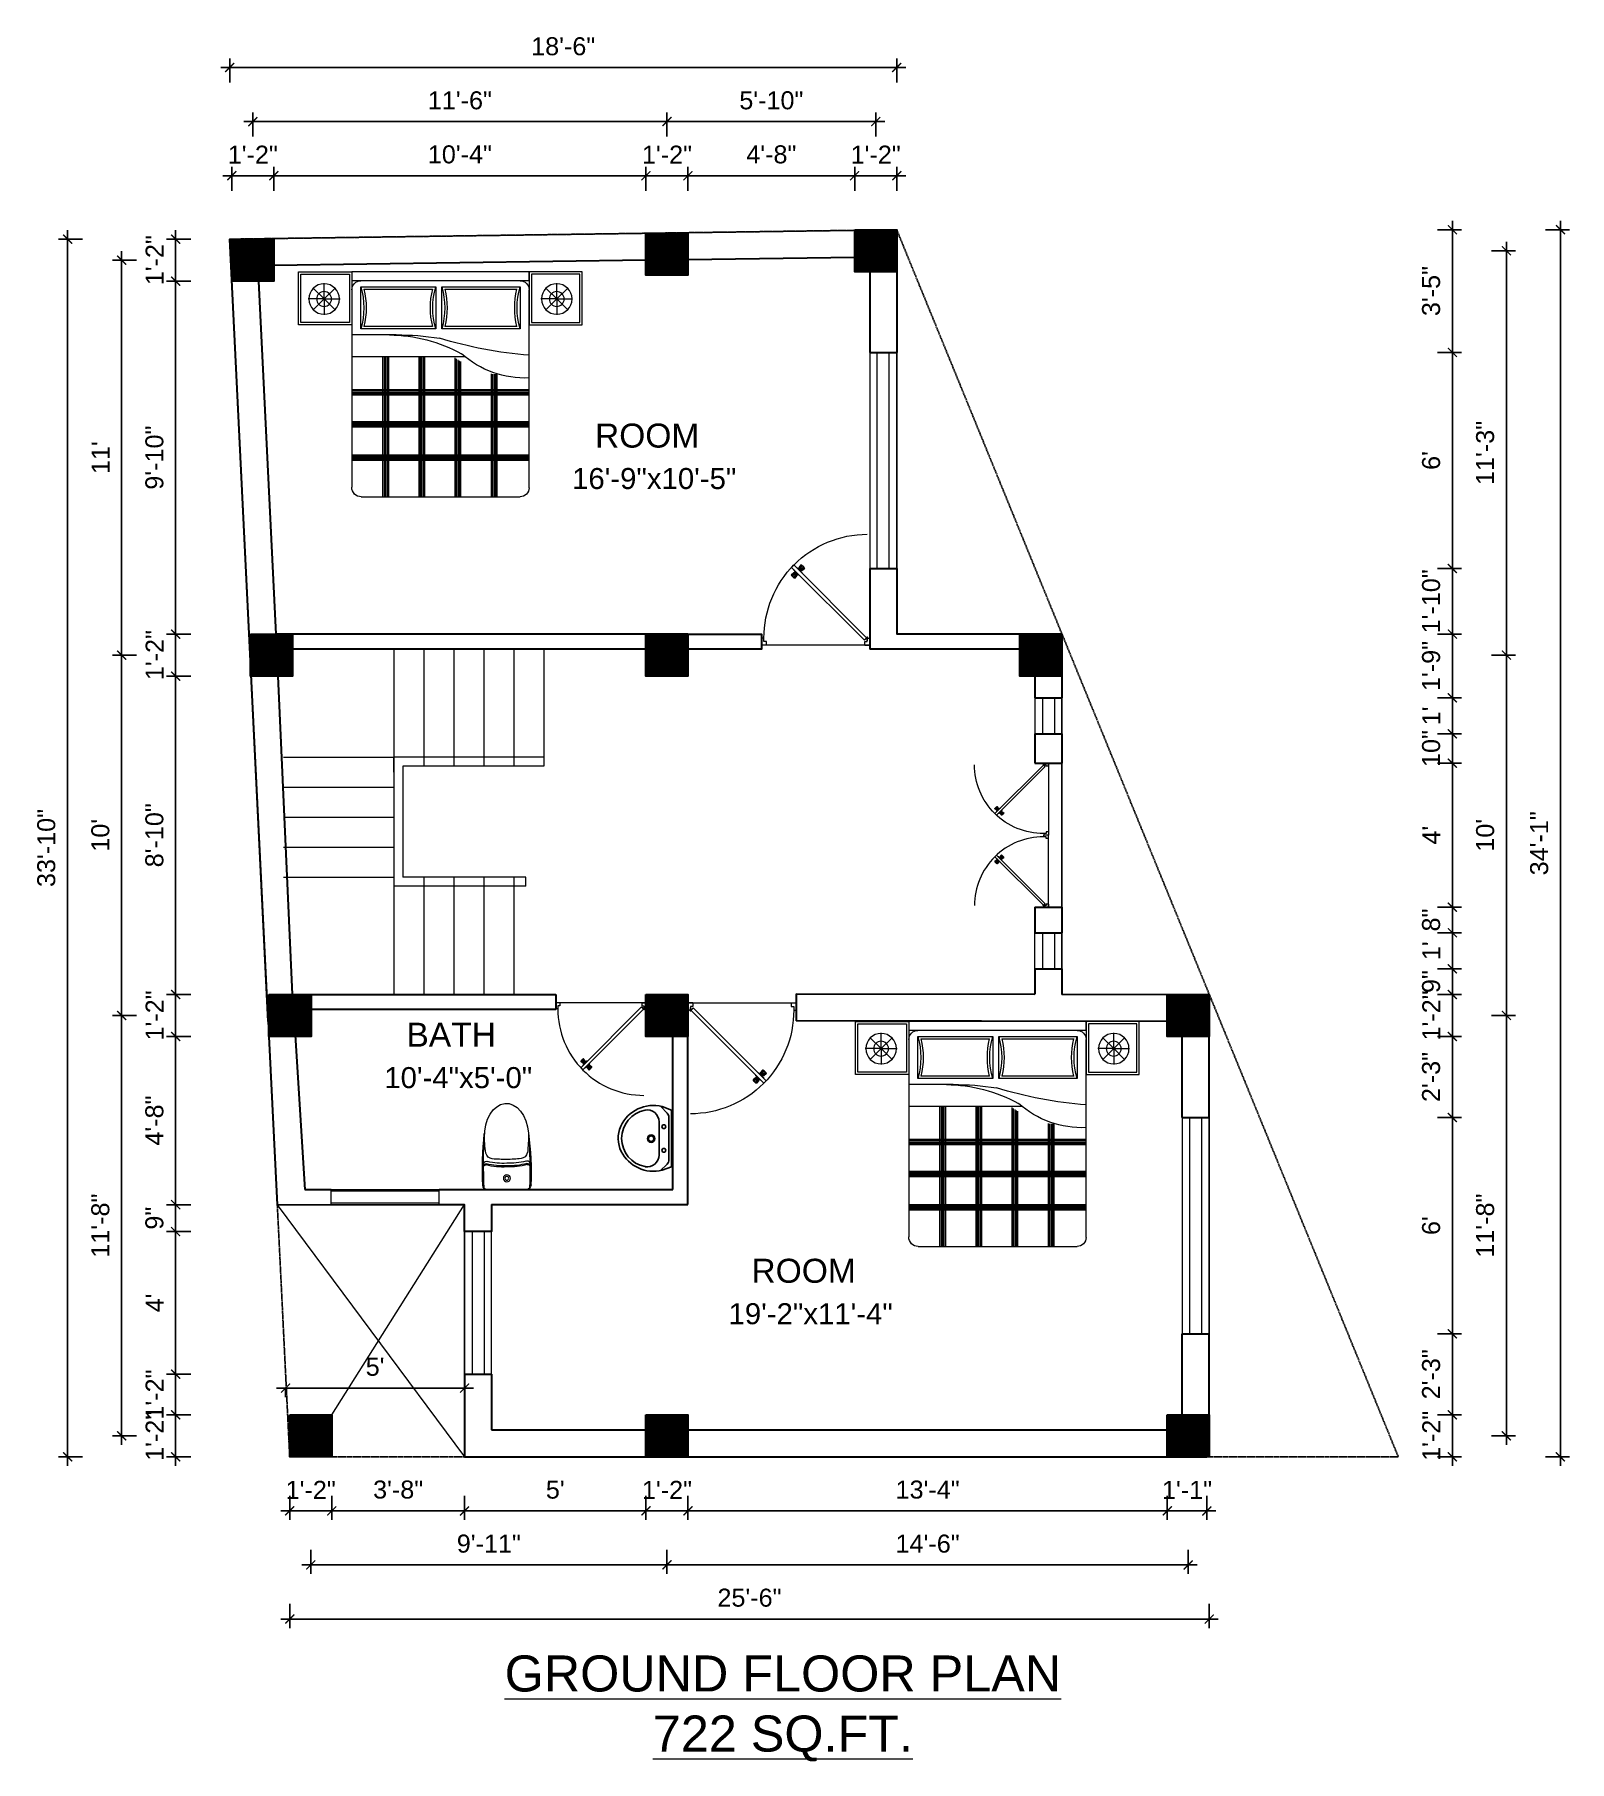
# Model space of a CAD drawing. Header units: inches. Extents: x -6683 to 26091, y -5972 to 4741.
# Drawn here: x 18865 to 19377, y -2572 to -1997 of the extents above; entities that cross this region are included whole.
import ezdxf

# ---------------------------------------------------------------- set-up
doc = ezdxf.new("R2010")
doc.units = ezdxf.units.IN
doc.header["$MEASUREMENT"] = 0
doc.linetypes.add('HIDDEN', pattern=[0.375, 0.25, -0.125])
for name, color, linetype, lineweight in [('A-FURN', 9, 'Continuous', 5), ('Dimension-0.13', 114, 'Continuous', 13), ('hatch-.09', 8, 'Continuous', 9), ('Label', 7, 'Continuous', 13), ('PUERTAS', 7, 'Continuous', 9), ('stair', 201, 'Continuous', 13), ('Text', 7, 'Continuous', 13), ('WALL', 12, 'Continuous', 30), ('wall2', 1, 'Continuous', 15), ('windoow', 4, 'Continuous', 5)]:
    doc.layers.add(name, color=color, linetype=linetype, lineweight=lineweight)
doc.layers.add('furniture', color=253, linetype='Continuous')
doc.styles.add('arial 1000', font='arial.ttf')
doc.styles.add('dim', font='arial.ttf', dxfattribs={"height": 7})
doc.styles.get("Standard").update_dxf_attribs({"font": 'arial.ttf'})
doc.dimstyles.new("1-8'", dxfattribs={"dimtxt": 6, "dimasz": 3, "dimexe": 3, "dimexo": 6, "dimgap": 4, "dimtad": 1, "dimdec": 0, "dimzin": 0, "dimdsep": 46, "dimlunit": 4, "dimtxsty": 'arial 1000', "dimblk": 'ARCHTICK', "dimcen": 8, "dimdle": 3, "dimclrt": 7, "dimazin": 0, "dimtfac": 1, "dimtdec": 0, "dimtix": 1, "dimtmove": 2, "dimatfit": 3, "dimfxl": 5, "dimfxlon": 1, "dimarcsym": 0})

msp = doc.modelspace()

# ---------------------------------------------------------------- texts
at = {"layer": 'Label', "color": 5, "linetype": 'ByBlock', "attachment_point": 2, "style": 'dim'}
for s, insert, char_height, width in [('ROOM', (19069.52, -2126.06), 8, 88.4068), ('BATH', (19004.25, -2325.57), 8, 88.4068), ('ROOM', (19121.63, -2404.19), 8, 88.4068), ('{\\LGROUND FLOOR PLAN\\P722 SQ.FT.}', (19114.73, -2536.3), 12, 504.7797)]:
    msp.add_mtext(s, dxfattribs=dict(at, insert=insert, char_height=char_height, width=width))
at = {"layer": 'Text', "char_height": 7, "width": 440.957, "attachment_point": 2}
for s, insert in [('16\'-9"x10\'-5"', (19071.86, -2140.86)), ('10\'-4"x5\'-0"', (19006.6, -2340.37)), ('19\'-2"x11\'-4"', (19123.97, -2418.99))]:
    msp.add_mtext(s, dxfattribs=dict(at, insert=insert))

# ---------------------------------------------------------------- blocks, each defined once
blk = doc.blocks.new('_ArchTick')
at = {"color": 0, "const_width": 0.15}
blk.add_lwpolyline([(-0.5, -0.5), (0.5, 0.5)], dxfattribs=at)
blk = doc.blocks.new('*D236')
at = {"layer": 'Defpoints', "color": 0, "transparency": 16777216}
for p in [(18949.11, -2442.66), (19008.7, -2442.66), (19008.7, -2447.26)]:
    blk.add_point(p, dxfattribs=at)
at = {"layer": 'wall2', "color": 0, "lineweight": -2, "transparency": 16777216}
for p, q in [((18946.11, -2447.26), (19011.7, -2447.26)), ((18949.11, -2447.26), (18949.11, -2450.26)), ((19008.7, -2447.26), (19008.7, -2450.26))]:
    blk.add_line(p, q, dxfattribs=at)
at = {"layer": 'wall2', "color": 0, "lineweight": -2, "transparency": 16777216, "xscale": 3, "yscale": 3, "zscale": 3, "rotation": 180}
blk.add_blockref('_ArchTick', (18949.11, -2447.26), dxfattribs=at)
at = {"layer": 'wall2', "color": 0, "lineweight": -2, "transparency": 16777216, "xscale": 3, "yscale": 3, "zscale": 3}
blk.add_blockref('_ArchTick', (19008.7, -2447.26), dxfattribs=at)
at = {"layer": 'wall2', "color": 7, "transparency": 16777216, "insert": (18978.91, -2440.21), "char_height": 6, "attachment_point": 5, "style": 'arial 1000'}
blk.add_mtext("5'", dxfattribs=at)
blk = doc.blocks.new('A$C3AED30AC')
at = {"layer": 'A-FURN', "color": 147, "linetype": 'ByBlock'}
for p, q in [((0, 1532), (0, 1982)), ((0, 1982), (450, 1982)), ((450, 1982), (1950, 1982)), ((450, 1982), (450, 1532)), ((450, 1906), (450, 1982)), ((450, 1906), (1950, 1906)), ((1950, 1982), (1950, 1532)), ((2400, 1982), (1950, 1982)), ((2400, 1532), (2400, 1982)), ((450, 155), (450, 1830)), ((1950, 1830), (1950, 159)), ((450, 1532), (0, 1532)), ((1950, 1532), (2400, 1532)), ((1870, 79), (526, 79))]:
    blk.add_line(p, q, dxfattribs=at)
at = {"layer": 'A-FURN', "color": 8}
for p, q in [((20, 1552), (20, 1962)), ((20, 1962), (430, 1962)), ((430, 1962), (430, 1552)), ((1970, 1962), (1970, 1552)), ((2380, 1962), (1970, 1962)), ((2380, 1552), (2380, 1962)), ((430, 1552), (20, 1552)), ((1970, 1552), (2380, 1552))]:
    blk.add_line(p, q, dxfattribs=at)
at = {"layer": 'A-FURN', "color": 5, "linetype": 'ByBlock'}
for p, q in [((216, 1752), (121, 1847)), ((216, 1752), (216, 1887)), ((216, 1752), (311, 1847)), ((526, 1855), (526, 1500)), ((1189, 1855), (526, 1855)), ((1189, 1500), (1189, 1855)), ((1873, 1855), (1240, 1855)), ((1240, 1855), (1240, 1500)), ((1873, 1500), (1873, 1855)), ((2184, 1752), (2089, 1847)), ((2184, 1752), (2184, 1887)), ((2184, 1752), (2279, 1847)), ((216, 1752), (82, 1752)), ((216, 1752), (121, 1657)), ((216, 1752), (216, 1752)), ((216, 1752), (216, 1752)), ((216, 1752), (216, 1752)), ((216, 1752), (350, 1752)), ((216, 1752), (216, 1618)), ((216, 1752), (311, 1657)), ((2184, 1752), (2049, 1752)), ((2184, 1752), (2089, 1657)), ((2184, 1752), (2318, 1752)), ((2184, 1752), (2184, 1752)), ((2184, 1752), (2184, 1752)), ((2184, 1752), (2184, 1752)), ((2184, 1752), (2279, 1657)), ((2184, 1752), (2184, 1618)), ((526, 1500), (1189, 1500)), ((1240, 1500), (1873, 1500)), ((1574, 1449), (1950, 1449)), ((996, 1264), (1950, 1264))]:
    blk.add_line(p, q, dxfattribs=at)
at = {"layer": 'A-FURN', "color": 9}
for p, q in [((1163, 1835), (552, 1835)), ((1847, 1835), (1266, 1835)), ((552, 1520), (1163, 1520)), ((1266, 1520), (1847, 1520))]:
    blk.add_line(p, q, dxfattribs=at)
at = {"layer": 'A-FURN', "color": 8, "linetype": 'Continuous'}
for p, q in [((1030, 1223), (1030, 79)), ((1042, 1230), (1042, 79)), ((1054, 1237), (1054, 79)), ((1067, 1245), (1067, 79)), ((1079, 1253), (1079, 79)), ((1335, 1264), (1335, 79)), ((1347, 1264), (1347, 79)), ((1359, 1264), (1359, 79)), ((1372, 1264), (1372, 79)), ((1384, 1264), (1384, 79)), ((1640, 1264), (1640, 79)), ((1652, 1264), (1652, 79)), ((1664, 1264), (1664, 79)), ((1677, 1264), (1677, 79)), ((1689, 1264), (1689, 79)), ((722, 1115), (722, 79)), ((734, 1115), (734, 79)), ((746, 1115), (746, 79)), ((759, 1117), (759, 79)), ((771, 1120), (771, 79)), ((450, 983), (1950, 983)), ((450, 971), (1950, 971)), ((450, 959), (1950, 959)), ((450, 950), (1950, 950)), ((450, 938), (1950, 938)), ((450, 713), (1950, 713)), ((450, 701), (1950, 701)), ((450, 689), (1950, 689)), ((450, 680), (1950, 680)), ((450, 668), (1950, 668)), ((450, 431), (1950, 431)), ((450, 419), (1950, 419)), ((450, 407), (1950, 407)), ((450, 398), (1950, 398)), ((450, 386), (1950, 386))]:
    blk.add_line(p, q, dxfattribs=at)
at = {"layer": 'A-FURN', "color": 5, "linetype": 'ByBlock'}
for centre, radius in [((216, 1752), 129), ((216, 1752), 62.8), ((2184, 1752), 129), ((2184, 1752), 62.8)]:
    blk.add_circle(centre, radius, dxfattribs=at)
at = {"layer": 'A-FURN', "color": 147, "linetype": 'ByBlock'}
for centre, radius, start, end in [((526, 1830), 76.2, 90, 180), ((1873, 1830), 76.2, 0, 90), ((526, 155), 76.2, 180, 270), ((1870, 159), 80, 270, 0)]:
    blk.add_arc(centre, radius, start, end, dxfattribs=at)
at = {"layer": 'A-FURN', "color": 5, "linetype": 'ByBlock'}
for centre, radius, start, end in [((-83, 1677), 635, 343.7398, 16.2602), ((1799, 1677), 635, 163.7398, 196.2602), ((630, 1677), 635, 343.7398, 16.2602), ((2483, 1677), 635, 163.7398, 196.2602), ((194, 4689), 3422, 274.2889, 287.25), ((1639, 177), 1271, 90.3564, 119.0389), ((1573, -870), 2319, 89.9801, 99.0312), ((485, 1886), 803, 267.4969, 311.9132)]:
    blk.add_arc(centre, radius, start, end, dxfattribs=at)
at = {"layer": 'A-FURN', "color": 9}
for centre, start, end in [((-83, 1677), 346.0594, 13.9406), ((1799, 1677), 166.0594, 193.9406), ((630, 1677), 346.0594, 13.9406), ((2483, 1677), 166.0594, 193.9406)]:
    blk.add_arc(centre, 655, start, end, dxfattribs=at)
blk = doc.blocks.new('2ft6in')
at = {"layer": 'PUERTAS', "color": 2}
for p, q in [((0.84, 2.1), (21.02, 22.28)), ((21.71, 21.6), (1.47, 1.37)), ((18.33, 21.76), (18.31, 21.77)), ((21.71, 21.6), (21.02, 22.28)), ((21.18, 18.9), (21.2, 18.89)), ((0, 2), (0, 0)), ((0.6, 2), (0, 2)), ((1.33, 0), (0, 0)), ((0.6, 1.26), (0.6, 2.04)), ((0.67, 1.26), (0.6, 1.26)), ((0.67, 1.26), (0.67, 2.01)), ((0.67, 1), (0.67, 1.26)), ((1.33, 1), (0.67, 1)), ((1.31, 1.53), (0.79, 2.06)), ((1.36, 1.58), (0.81, 2.12)), ((1.36, 1.58), (1.31, 1.53)), ((1.47, 1.37), (1.31, 1.53)), ((1.33, 0), (1.33, 1)), ((28.67, 0), (28.67, 1)), ((28.67, 1), (29.33, 1)), ((28.67, 0), (30, 0)), ((29.33, 1), (29.33, 2)), ((29.33, 2), (30, 2)), ((30, 0), (30, 2))]:
    blk.add_line(p, q, dxfattribs=at)
at = {"layer": 'PUERTAS', "color": 8}
for p, q in [((18.81, 20.78), (18.04, 21.4)), ((18.86, 20.83), (18.08, 21.46)), ((18.95, 20.92), (18.2, 21.58)), ((18.44, 21.9), (18.31, 21.77)), ((19.07, 21.03), (18.34, 21.72)), ((18.44, 21.9), (18.56, 22.02)), ((18.58, 22.01), (18.56, 22.02)), ((19.3, 21.26), (18.61, 22)), ((19.42, 21.38), (18.75, 22.14)), ((19.51, 21.48), (18.88, 22.26)), ((18.91, 20.27), (19.19, 20.69)), ((19.55, 21.53), (18.93, 22.3)), ((19.13, 20.8), (19.03, 20.9)), ((19.15, 20.82), (19.05, 20.92)), ((19.09, 20.44), (19.25, 20.76)), ((19.19, 20.87), (19.1, 20.96)), ((19.25, 20.93), (19.16, 21.02)), ((19.28, 20.63), (19.32, 20.83)), ((19.4, 21.08), (19.31, 21.17)), ((19.47, 21.15), (19.38, 21.24)), ((19.43, 20.78), (19.4, 20.9)), ((19.51, 21.19), (19.42, 21.28)), ((19.55, 20.91), (19.43, 20.94)), ((19.53, 21.21), (19.44, 21.3)), ((19.7, 21.06), (19.51, 21.01)), ((19.89, 21.24), (19.58, 21.08)), ((20.07, 21.42), (19.64, 21.15)), ((19.69, 19.49), (20.12, 19.76)), ((19.87, 19.67), (20.18, 19.83)), ((20.06, 19.85), (20.25, 19.9)), ((20.21, 20), (20.33, 19.97)), ((20.21, 19.38), (20.83, 18.61)), ((20.23, 19.7), (20.32, 19.61)), ((20.25, 19.72), (20.34, 19.63)), ((20.25, 19.43), (20.88, 18.65)), ((20.29, 19.76), (20.38, 19.67)), ((20.33, 20.13), (20.36, 20.01)), ((20.34, 19.53), (21, 18.77)), ((20.36, 19.83), (20.45, 19.74)), ((20.48, 20.28), (20.44, 20.08)), ((20.46, 19.64), (21.14, 18.91)), ((20.5, 19.98), (20.6, 19.89)), ((20.67, 20.47), (20.51, 20.15)), ((20.85, 20.64), (20.57, 20.22)), ((20.57, 20.04), (20.66, 19.95)), ((20.61, 20.09), (20.7, 19.99)), ((20.63, 20.11), (20.72, 20.01)), ((20.69, 19.87), (21.42, 19.19)), ((20.81, 19.99), (21.56, 19.33)), ((20.9, 20.08), (21.68, 19.45)), ((20.95, 20.13), (21.72, 19.51)), ((21.32, 19.01), (21.2, 18.89)), ((21.32, 19.01), (21.44, 19.14)), ((21.43, 19.15), (21.44, 19.14)), ((0, 0), (30, 0))]:
    blk.add_line(p, q, dxfattribs=at)
at = {"layer": 'PUERTAS', "color": 1}
for p, q in [((18.06, 21.44), (18.48, 21.86)), ((18.74, 20.79), (18.06, 21.34)), ((18.08, 21.51), (18.45, 21.88)), ((18.11, 21.49), (18.08, 21.51)), ((18.82, 22.25), (18.45, 21.88)), ((18.9, 22.28), (18.48, 21.86)), ((18.84, 22.23), (18.82, 22.25)), ((18.83, 20.8), (19.18, 21.15)), ((18.84, 20.21), (19.1, 20.6)), ((18.85, 20.11), (18.84, 20.12)), ((18.92, 20.89), (18.93, 20.88)), ((19.54, 21.59), (18.99, 22.27)), ((19.02, 20.88), (19.24, 21.1)), ((19.12, 20.8), (19.03, 20.89)), ((19.1, 20.7), (19.11, 20.69)), ((19.1, 20.6), (19.1, 20.6)), ((19.11, 20.79), (19.33, 21.01)), ((19.54, 21.5), (19.18, 21.15)), ((19.45, 21.31), (19.24, 21.1)), ((19.55, 21.22), (19.33, 21.01)), ((19.45, 21.41), (19.45, 21.41)), ((19.54, 21.22), (19.45, 21.31)), ((19.53, 19.43), (19.54, 19.42)), ((19.64, 21.23), (19.64, 21.23)), ((19.64, 19.42), (20.02, 19.67)), ((19.74, 21.24), (19.73, 21.23)), ((20.12, 21.49), (19.74, 21.24)), ((20.02, 19.67), (20.03, 19.68)), ((20.12, 19.68), (20.12, 19.68)), ((20.21, 19.69), (20.43, 19.9)), ((20.22, 21.48), (20.22, 21.49)), ((20.22, 19.41), (20.57, 19.76)), ((20.22, 19.69), (20.31, 19.6)), ((20.22, 19.32), (20.76, 18.64)), ((20.31, 19.6), (20.52, 19.81)), ((20.31, 19.5), (20.31, 19.5)), ((20.65, 20.12), (20.43, 19.9)), ((20.74, 20.03), (20.52, 19.81)), ((20.93, 20.11), (20.57, 19.76)), ((20.64, 20.11), (20.73, 20.02)), ((20.66, 20.31), (20.65, 20.31)), ((20.65, 20.21), (20.65, 20.22)), ((20.91, 20.7), (20.66, 20.31)), ((20.84, 20.02), (20.83, 20.03)), ((20.86, 18.63), (21.28, 19.05)), ((20.91, 20.8), (20.91, 20.79)), ((20.91, 18.68), (20.94, 18.66)), ((20.94, 18.66), (21.31, 19.03)), ((21.02, 20.12), (21.7, 19.57)), ((21.7, 19.47), (21.28, 19.05)), ((21.67, 19.4), (21.31, 19.03)), ((21.65, 19.42), (21.67, 19.4))]:
    blk.add_line(p, q, dxfattribs=at)
at = {"layer": 'PUERTAS', "color": 2}
for radius in [0.129, 0.0627]:
    blk.add_circle((0.68, 2.14), radius, dxfattribs=at)
at = {"layer": 'PUERTAS', "color": 8}
blk.add_arc((0.68, 2.14), 28.65, 359.72845, 90.03333, dxfattribs=at)
at = {"layer": 'PUERTAS', "color": 1}
for centre, start, end in [((18.78, 20.84), 231.07637, 315), ((18.89, 20.16), 135, 225), ((18.94, 22.23), 38.92363, 135), ((18.97, 20.93), 225, 315), ((19.16, 20.74), 135, 219.74275), ((19.06, 20.65), 315, 39.74275), ((19.4, 21.36), 315, 45), ((19.49, 21.55), 315, 38.92363), ((19.59, 19.47), 225, 315), ((19.6, 21.18), 50.25725, 135), ((19.68, 21.28), 230.25725, 315), ((20.07, 19.63), 50.25725, 135), ((20.17, 21.44), 45, 135), ((20.16, 19.73), 230.25725, 315), ((20.27, 19.36), 135, 218.92363), ((20.35, 19.55), 135, 225), ((20.7, 20.26), 135, 219.74275), ((20.6, 20.17), 315, 39.74275), ((20.78, 19.98), 45, 135), ((20.82, 18.68), 218.92363, 315), ((20.87, 20.75), 315, 45), ((20.98, 20.07), 51.07637, 135), ((21.65, 19.52), 315, 51.07637)]:
    blk.add_arc(centre, 0.0667, start, end, dxfattribs=at)
blk = doc.blocks.new('*U44')
at = {"color": 3, "xscale": -1}
blk.add_blockref('2ft6in', (42, 0), dxfattribs=at)
blk = doc.blocks.new('*U40')
at = {"color": 3, "xscale": -1}
blk.add_blockref('2ft6in', (42, 0), dxfattribs=at)
blk = doc.blocks.new('3ft')
at = {"layer": 'PUERTAS', "color": 2}
for p, q in [((1.01, 2.52), (25.23, 26.74)), ((26.05, 25.92), (1.77, 1.64)), ((21.99, 26.11), (21.98, 26.13)), ((26.05, 25.92), (25.23, 26.74)), ((25.42, 22.68), (25.43, 22.67)), ((0, 2.4), (0, 0)), ((0.72, 2.4), (0, 2.4)), ((1.6, 0), (0, 0)), ((0.72, 1.52), (0.72, 2.44)), ((0.8, 1.52), (0.72, 1.52)), ((0.8, 1.52), (0.8, 2.41)), ((0.8, 1.2), (0.8, 1.52)), ((1.6, 1.2), (0.8, 1.2)), ((1.57, 1.84), (0.94, 2.47)), ((1.63, 1.89), (0.97, 2.55)), ((1.63, 1.89), (1.57, 1.84)), ((1.77, 1.64), (1.57, 1.84)), ((1.6, 0), (1.6, 1.2)), ((34.4, 0), (34.4, 1.2)), ((34.4, 1.2), (35.2, 1.2)), ((34.4, 0), (36, 0)), ((35.2, 1.2), (35.2, 2.4)), ((35.2, 2.4), (36, 2.4)), ((36, 0), (36, 2.4))]:
    blk.add_line(p, q, dxfattribs=at)
at = {"layer": 'PUERTAS', "color": 8}
for p, q in [((22.57, 24.94), (21.65, 25.68)), ((22.63, 24.99), (21.69, 25.75)), ((22.74, 25.1), (21.84, 25.9)), ((22.13, 26.28), (21.98, 26.13)), ((22.88, 25.24), (22.01, 26.06)), ((22.13, 26.28), (22.27, 26.42)), ((22.29, 26.41), (22.27, 26.42)), ((23.16, 25.52), (22.34, 26.39)), ((23.3, 25.66), (22.5, 26.56)), ((23.41, 25.77), (22.65, 26.71)), ((22.69, 24.32), (23.02, 24.83)), ((23.46, 25.83), (22.72, 26.75)), ((22.95, 24.96), (22.84, 25.07)), ((22.98, 24.99), (22.86, 25.1)), ((23.03, 25.04), (22.91, 25.15)), ((22.91, 24.53), (23.1, 24.91)), ((23.11, 25.12), (22.99, 25.23)), ((23.13, 24.76), (23.18, 24.99)), ((23.28, 25.3), (23.17, 25.41)), ((23.36, 25.37), (23.25, 25.49)), ((23.31, 24.94), (23.28, 25.08)), ((23.41, 25.43), (23.3, 25.54)), ((23.46, 25.09), (23.32, 25.13)), ((23.44, 25.45), (23.33, 25.56)), ((23.64, 25.27), (23.41, 25.22)), ((23.87, 25.49), (23.49, 25.3)), ((24.08, 25.71), (23.57, 25.38)), ((23.63, 23.38), (24.14, 23.72)), ((23.84, 23.6), (24.22, 23.79)), ((24.07, 23.82), (24.3, 23.88)), ((24.25, 24), (24.39, 23.97)), ((24.25, 23.26), (24.99, 22.34)), ((24.27, 23.64), (24.38, 23.53)), ((24.3, 23.67), (24.41, 23.56)), ((24.3, 23.32), (25.06, 22.38)), ((24.35, 23.72), (24.46, 23.61)), ((24.4, 24.15), (24.43, 24.01)), ((24.41, 23.43), (25.2, 22.53)), ((24.43, 23.8), (24.54, 23.69)), ((24.58, 24.33), (24.52, 24.1)), ((24.55, 23.57), (25.37, 22.7)), ((24.6, 23.97), (24.72, 23.86)), ((24.8, 24.56), (24.61, 24.18)), ((25.02, 24.77), (24.68, 24.26)), ((24.68, 24.05), (24.79, 23.94)), ((24.73, 24.1), (24.85, 23.99)), ((24.76, 24.13), (24.87, 24.02)), ((24.83, 23.85), (25.7, 23.03)), ((24.97, 23.99), (25.87, 23.2)), ((25.08, 24.1), (26.02, 23.34)), ((25.14, 24.15), (26.06, 23.41)), ((25.58, 22.82), (25.43, 22.67)), ((25.58, 22.82), (25.73, 22.97)), ((25.72, 22.98), (25.73, 22.97)), ((0, 0), (36, 0))]:
    blk.add_line(p, q, dxfattribs=at)
at = {"layer": 'PUERTAS', "color": 1}
for p, q in [((21.67, 25.73), (22.17, 26.23)), ((22.49, 24.95), (21.67, 25.61)), ((21.7, 25.82), (22.14, 26.26)), ((21.73, 25.79), (21.7, 25.82)), ((22.58, 26.7), (22.14, 26.26)), ((22.67, 26.73), (22.17, 26.23)), ((22.61, 26.67), (22.58, 26.7)), ((22.6, 24.96), (23.02, 25.38)), ((22.61, 24.25), (22.92, 24.72)), ((22.62, 24.13), (22.61, 24.14)), ((22.7, 25.07), (22.71, 25.06)), ((23.45, 25.91), (22.79, 26.73)), ((22.82, 25.06), (23.08, 25.32)), ((22.94, 24.95), (22.83, 25.07)), ((22.92, 24.72), (22.92, 24.72)), ((22.93, 24.94), (23.19, 25.21)), ((22.93, 24.84), (22.93, 24.83)), ((23.44, 25.81), (23.02, 25.38)), ((23.34, 25.58), (23.08, 25.32)), ((23.46, 25.47), (23.19, 25.21)), ((23.33, 25.7), (23.34, 25.69)), ((23.45, 25.46), (23.33, 25.57)), ((23.44, 23.31), (23.45, 23.3)), ((23.56, 23.3), (24.03, 23.61)), ((23.57, 25.47), (23.57, 25.47)), ((24.15, 25.79), (23.68, 25.48)), ((23.68, 25.48), (23.68, 25.48)), ((24.03, 23.61), (24.03, 23.62)), ((24.14, 23.62), (24.14, 23.62)), ((24.25, 23.62), (24.51, 23.89)), ((24.27, 25.78), (24.26, 25.79)), ((24.26, 23.29), (24.69, 23.71)), ((24.26, 23.63), (24.37, 23.52)), ((24.26, 23.18), (24.92, 22.37)), ((24.37, 23.52), (24.63, 23.77)), ((24.37, 23.4), (24.37, 23.4)), ((24.78, 24.15), (24.51, 23.89)), ((24.89, 24.03), (24.63, 23.77)), ((25.11, 24.14), (24.69, 23.71)), ((24.77, 24.14), (24.88, 24.03)), ((24.79, 24.38), (24.78, 24.37)), ((24.78, 24.26), (24.78, 24.26)), ((25.1, 24.84), (24.79, 24.38)), ((25, 24.03), (25, 24.03)), ((25.09, 24.96), (25.1, 24.95)), ((25.22, 24.14), (26.03, 23.48)), ((26.04, 23.37), (25.54, 22.86)), ((26.01, 23.27), (25.57, 22.83)), ((25.98, 23.3), (26.01, 23.27)), ((25.04, 22.36), (25.54, 22.86)), ((25.1, 22.42), (25.13, 22.39)), ((25.13, 22.39), (25.57, 22.83))]:
    blk.add_line(p, q, dxfattribs=at)
at = {"layer": 'PUERTAS', "color": 2}
for radius in [0.155, 0.0752]:
    blk.add_circle((0.82, 2.56), radius, dxfattribs=at)
at = {"layer": 'PUERTAS', "color": 8}
blk.add_arc((0.82, 2.56), 34.38, 359.72845, 90.03333, dxfattribs=at)
at = {"layer": 'PUERTAS', "color": 1}
for centre, start, end in [((22.54, 25.01), 231.07637, 315), ((22.67, 24.2), 135, 225), ((22.73, 26.68), 38.92363, 135), ((22.77, 25.12), 225, 315), ((22.99, 24.89), 135, 219.74275), ((22.87, 24.78), 315, 39.74275), ((23.28, 25.63), 315, 45), ((23.39, 25.86), 315, 38.92363), ((23.51, 23.36), 225, 315), ((23.51, 25.41), 50.25725, 135), ((23.62, 25.53), 230.25725, 315), ((24.09, 23.56), 50.25725, 135), ((24.2, 23.68), 230.25725, 315), ((24.2, 25.73), 45, 135), ((24.32, 23.23), 135, 218.92363), ((24.42, 23.46), 135, 225), ((24.84, 24.31), 135, 219.74275), ((24.72, 24.21), 315, 39.74275), ((24.94, 23.98), 45, 135), ((25.04, 24.89), 315, 45), ((25.17, 24.08), 51.07637, 135), ((25.98, 23.42), 315, 51.07637), ((24.98, 22.42), 218.92363, 315)]:
    blk.add_arc(centre, 0.08, start, end, dxfattribs=at)
blk = doc.blocks.new('*U43')
at = {"color": 3}
blk.add_blockref('3ft', (0, 0), dxfattribs=at)
blk = doc.blocks.new('A$C2BC6131C')
at = {"layer": 'A-FURN', "color": 8}
for p in [(0, 164), (0, -164)]:
    blk.add_line(p, (0, 0), dxfattribs=at)
for radius in [29.6, 16.1]:
    blk.add_circle((96, 0), radius, dxfattribs=at)
for centre, radius, start, end in [((40, 164), 40, 92.5999, 180), ((197, -4116), 4312, 86.3006, 92.4712), ((155, -2371), 2577, 82.8664, 92.5999), ((793, 24), 602, 165.6185, 182.2533), ((193, 178), 18.2, 343.3813, 66.4724), ((202, 176), 18.8, 342.3593, 95.9315), ((793, 24), 592, 165.6185, 182.2533), ((774, 24), 552, 165.6185, 182.4575), ((218, 172), 24.1, 332.2033, 71.9404), ((321, 116), 60, 100.4701, 174.6079), ((468, -913), 1100, 89.6519, 98.297), ((1633, -8), 1378, 174.6079, 179.6591), ((1633, 8), 1378, 180.3409, 185.3921), ((793, -24), 602, 177.7467, 194.3815), ((793, -24), 592, 177.7467, 194.3815), ((774, -24), 552, 177.5425, 194.3815), ((321, -116), 60, 185.3921, 259.5299), ((40, -164), 40, 180, 267.4001), ((197, 4116), 4312, 267.5288, 273.6994), ((155, 2371), 2577, 267.4001, 277.1336), ((202, -176), 18.8, 264.0685, 17.6407), ((193, -178), 18.2, 293.5276, 16.6187), ((218, -172), 24.1, 288.0596, 27.7967), ((468, 913), 1100, 261.703, 270.3481)]:
    blk.add_arc(centre, radius, start, end, dxfattribs=at)
blk.add_ellipse((441, 0), major_axis=(-289, 0), ratio=0.648116, start_param=1.570796, end_param=4.592942, dxfattribs=at)
blk = doc.blocks.new('A$C2C8E2855')
at = {"color": 3}
for p, q in [((50, -118), (20, -196)), ((530, -118), (50, -118)), ((52, -118), (529, -118)), ((111, -140), (471, -140)), ((530, -118), (560, -196)), ((77, -154), (19, -208)), ((149, -223), (431, -223)), ((431, -223), (149, -223)), ((507, -155), (563, -213))]:
    blk.add_line(p, q, dxfattribs=at)
for centre, radius in [((191, -183), 16.3), ((292, -290), 31.6), ((292, -290), 23), ((391, -183), 16.3)]:
    blk.add_circle(centre, radius, dxfattribs=at)
for centre, radius, start, end in [((111, -190), 50, 90, 133.181), ((471, -190), 50, 44.5607, 90), ((318, -270), 307, 166.1751, 244.7296), ((149, -323), 100, 90, 190.5602), ((261, -270), 307, 297.0639, 13.8249), ((431, -323), 100, 349.4398, 90), ((290, -297), 243, 190.5602, 349.4398), ((290, -319), 250, 245.8071, 296.4628), ((318, -270), 307, 266.589, 266.5936)]:
    blk.add_arc(centre, radius, start, end, dxfattribs=at)
at = {"color": 3, "width": 0.8, "flags": 9}
for tag in ['XSIZE', 'YSIZE']:
    blk.add_attdef(tag, (290, -118), '', height=0.5, dxfattribs=at)
blk = doc.blocks.new('*D237')
at = {"layer": 'Defpoints', "color": 0, "transparency": 16777216}
for p in [(18950.47, -2470.16), (18964.47, -2470.16), (18964.47, -2488.16)]:
    blk.add_point(p, dxfattribs=at)
at = {"layer": 'Dimension-0.13', "color": 0, "lineweight": -2, "transparency": 16777216}
for p, q in [((18950.47, -2483.16), (18950.47, -2491.16)), ((18964.47, -2483.16), (18964.47, -2491.16)), ((18950.47, -2488.16), (18947.47, -2488.16)), ((18950.47, -2488.16), (18964.47, -2488.16)), ((18964.47, -2488.16), (18967.47, -2488.16))]:
    blk.add_line(p, q, dxfattribs=at)
at = {"layer": 'Dimension-0.13', "color": 0, "lineweight": -2, "transparency": 16777216, "xscale": 3, "yscale": 3, "zscale": 3}
blk.add_blockref('_ArchTick', (18950.47, -2488.16), dxfattribs=at)
at = {"layer": 'Dimension-0.13', "color": 0, "lineweight": -2, "transparency": 16777216, "xscale": 3, "yscale": 3, "zscale": 3, "rotation": 180}
blk.add_blockref('_ArchTick', (18964.47, -2488.16), dxfattribs=at)
at = {"layer": 'Dimension-0.13', "color": 7, "transparency": 16777216, "insert": (18957.47, -2481.15), "char_height": 6, "attachment_point": 5, "style": 'arial 1000'}
blk.add_mtext('1\'-2"', dxfattribs=at)
blk = doc.blocks.new('*D238')
at = {"layer": 'Defpoints', "color": 0, "transparency": 16777216}
for p in [(18964.47, -2470.16), (19008.7, -2470.16), (19008.7, -2488.16)]:
    blk.add_point(p, dxfattribs=at)
at = {"layer": 'Dimension-0.13', "color": 0, "lineweight": -2, "transparency": 16777216}
for p, q in [((18964.47, -2483.16), (18964.47, -2491.16)), ((19008.7, -2483.16), (19008.7, -2491.16)), ((18961.47, -2488.16), (19011.7, -2488.16))]:
    blk.add_line(p, q, dxfattribs=at)
at = {"layer": 'Dimension-0.13', "color": 0, "lineweight": -2, "transparency": 16777216, "xscale": 3, "yscale": 3, "zscale": 3, "rotation": 180}
blk.add_blockref('_ArchTick', (18964.47, -2488.16), dxfattribs=at)
at = {"layer": 'Dimension-0.13', "color": 0, "lineweight": -2, "transparency": 16777216, "xscale": 3, "yscale": 3, "zscale": 3}
blk.add_blockref('_ArchTick', (19008.7, -2488.16), dxfattribs=at)
at = {"layer": 'Dimension-0.13', "color": 7, "transparency": 16777216, "insert": (18986.59, -2481.09), "char_height": 6, "attachment_point": 5, "style": 'arial 1000'}
blk.add_mtext('3\'-8"', dxfattribs=at)
blk = doc.blocks.new('*D239')
at = {"layer": 'Defpoints', "color": 0, "transparency": 16777216}
for p in [(19008.7, -2470.16), (19069.12, -2470.16), (19069.12, -2488.16)]:
    blk.add_point(p, dxfattribs=at)
at = {"layer": 'Dimension-0.13', "color": 0, "lineweight": -2, "transparency": 16777216}
for p, q in [((19008.7, -2483.16), (19008.7, -2491.16)), ((19069.12, -2483.16), (19069.12, -2491.16)), ((19005.7, -2488.16), (19072.12, -2488.16))]:
    blk.add_line(p, q, dxfattribs=at)
at = {"layer": 'Dimension-0.13', "color": 0, "lineweight": -2, "transparency": 16777216, "xscale": 3, "yscale": 3, "zscale": 3, "rotation": 180}
blk.add_blockref('_ArchTick', (19008.7, -2488.16), dxfattribs=at)
at = {"layer": 'Dimension-0.13', "color": 0, "lineweight": -2, "transparency": 16777216, "xscale": 3, "yscale": 3, "zscale": 3}
blk.add_blockref('_ArchTick', (19069.12, -2488.16), dxfattribs=at)
at = {"layer": 'Dimension-0.13', "color": 7, "transparency": 16777216, "insert": (19038.91, -2481.11), "char_height": 6, "attachment_point": 5, "style": 'arial 1000'}
blk.add_mtext("5'", dxfattribs=at)
blk = doc.blocks.new('*D252')
at = {"layer": 'Defpoints', "color": 0, "transparency": 16777216}
for p in [(19069.12, -2470.16), (19083.12, -2470.16), (19083.12, -2488.16)]:
    blk.add_point(p, dxfattribs=at)
at = {"layer": 'Dimension-0.13', "color": 0, "lineweight": -2, "transparency": 16777216}
for p, q in [((19069.12, -2483.16), (19069.12, -2491.16)), ((19083.12, -2483.16), (19083.12, -2491.16)), ((19069.12, -2488.16), (19066.12, -2488.16)), ((19069.12, -2488.16), (19083.12, -2488.16)), ((19083.12, -2488.16), (19086.12, -2488.16))]:
    blk.add_line(p, q, dxfattribs=at)
at = {"layer": 'Dimension-0.13', "color": 0, "lineweight": -2, "transparency": 16777216, "xscale": 3, "yscale": 3, "zscale": 3}
blk.add_blockref('_ArchTick', (19069.12, -2488.16), dxfattribs=at)
at = {"layer": 'Dimension-0.13', "color": 0, "lineweight": -2, "transparency": 16777216, "xscale": 3, "yscale": 3, "zscale": 3, "rotation": 180}
blk.add_blockref('_ArchTick', (19083.12, -2488.16), dxfattribs=at)
at = {"layer": 'Dimension-0.13', "color": 7, "transparency": 16777216, "insert": (19076.12, -2481.15), "char_height": 6, "attachment_point": 5, "style": 'arial 1000'}
blk.add_mtext('1\'-2"', dxfattribs=at)
blk = doc.blocks.new('*D253')
at = {"layer": 'Defpoints', "color": 0, "transparency": 16777216}
for p in [(19083.12, -2470.16), (19242.74, -2470.16), (19242.74, -2488.16)]:
    blk.add_point(p, dxfattribs=at)
at = {"layer": 'Dimension-0.13', "color": 0, "lineweight": -2, "transparency": 16777216}
for p, q in [((19083.12, -2483.16), (19083.12, -2491.16)), ((19242.74, -2483.16), (19242.74, -2491.16)), ((19080.12, -2488.16), (19245.74, -2488.16))]:
    blk.add_line(p, q, dxfattribs=at)
at = {"layer": 'Dimension-0.13', "color": 0, "lineweight": -2, "transparency": 16777216, "xscale": 3, "yscale": 3, "zscale": 3, "rotation": 180}
blk.add_blockref('_ArchTick', (19083.12, -2488.16), dxfattribs=at)
at = {"layer": 'Dimension-0.13', "color": 0, "lineweight": -2, "transparency": 16777216, "xscale": 3, "yscale": 3, "zscale": 3}
blk.add_blockref('_ArchTick', (19242.74, -2488.16), dxfattribs=at)
at = {"layer": 'Dimension-0.13', "color": 7, "transparency": 16777216, "insert": (19162.93, -2481.09), "char_height": 6, "attachment_point": 5, "style": 'arial 1000'}
blk.add_mtext('13\'-4"', dxfattribs=at)
blk = doc.blocks.new('*D254')
at = {"layer": 'Defpoints', "color": 0, "transparency": 16777216}
for p in [(19242.74, -2470.16), (19255.92, -2470.16), (19255.92, -2488.16)]:
    blk.add_point(p, dxfattribs=at)
at = {"layer": 'Dimension-0.13', "color": 0, "lineweight": -2, "transparency": 16777216}
for p, q in [((19242.74, -2483.16), (19242.74, -2491.16)), ((19255.92, -2483.16), (19255.92, -2491.16)), ((19242.74, -2488.16), (19239.74, -2488.16)), ((19242.74, -2488.16), (19255.92, -2488.16)), ((19255.92, -2488.16), (19258.92, -2488.16))]:
    blk.add_line(p, q, dxfattribs=at)
at = {"layer": 'Dimension-0.13', "color": 0, "lineweight": -2, "transparency": 16777216, "xscale": 3, "yscale": 3, "zscale": 3}
blk.add_blockref('_ArchTick', (19242.74, -2488.16), dxfattribs=at)
at = {"layer": 'Dimension-0.13', "color": 0, "lineweight": -2, "transparency": 16777216, "xscale": 3, "yscale": 3, "zscale": 3, "rotation": 180}
blk.add_blockref('_ArchTick', (19255.92, -2488.16), dxfattribs=at)
at = {"layer": 'Dimension-0.13', "color": 7, "transparency": 16777216, "insert": (19249.33, -2481.15), "char_height": 6, "attachment_point": 5, "style": 'arial 1000'}
blk.add_mtext('1\'-1"', dxfattribs=at)
blk = doc.blocks.new('*D235')
at = {"layer": 'Defpoints', "color": 0, "transparency": 16777216}
for p in [(18957.47, -2475.84), (19076.12, -2475.84), (19076.12, -2506.16)]:
    blk.add_point(p, dxfattribs=at)
at = {"layer": 'Dimension-0.13', "color": 0, "lineweight": -2, "transparency": 16777216}
for p, q in [((18957.47, -2501.16), (18957.47, -2509.16)), ((19076.12, -2501.16), (19076.12, -2509.16)), ((18954.47, -2506.16), (19079.12, -2506.16))]:
    blk.add_line(p, q, dxfattribs=at)
at = {"layer": 'Dimension-0.13', "color": 0, "lineweight": -2, "transparency": 16777216, "xscale": 3, "yscale": 3, "zscale": 3, "rotation": 180}
blk.add_blockref('_ArchTick', (18957.47, -2506.16), dxfattribs=at)
at = {"layer": 'Dimension-0.13', "color": 0, "lineweight": -2, "transparency": 16777216, "xscale": 3, "yscale": 3, "zscale": 3}
blk.add_blockref('_ArchTick', (19076.12, -2506.16), dxfattribs=at)
at = {"layer": 'Dimension-0.13', "color": 7, "transparency": 16777216, "insert": (19016.79, -2499.09), "char_height": 6, "attachment_point": 5, "style": 'arial 1000'}
blk.add_mtext('9\'-11"', dxfattribs=at)
blk = doc.blocks.new('*D234')
at = {"layer": 'Defpoints', "color": 0, "transparency": 16777216}
for p in [(19076.12, -2475.84), (19249.74, -2475.84), (19249.74, -2506.16)]:
    blk.add_point(p, dxfattribs=at)
at = {"layer": 'Dimension-0.13', "color": 0, "lineweight": -2, "transparency": 16777216}
for p, q in [((19076.12, -2501.16), (19076.12, -2509.16)), ((19249.74, -2501.16), (19249.74, -2509.16)), ((19073.12, -2506.16), (19252.74, -2506.16))]:
    blk.add_line(p, q, dxfattribs=at)
at = {"layer": 'Dimension-0.13', "color": 0, "lineweight": -2, "transparency": 16777216, "xscale": 3, "yscale": 3, "zscale": 3, "rotation": 180}
blk.add_blockref('_ArchTick', (19076.12, -2506.16), dxfattribs=at)
at = {"layer": 'Dimension-0.13', "color": 0, "lineweight": -2, "transparency": 16777216, "xscale": 3, "yscale": 3, "zscale": 3}
blk.add_blockref('_ArchTick', (19249.74, -2506.16), dxfattribs=at)
at = {"layer": 'Dimension-0.13', "color": 7, "transparency": 16777216, "insert": (19162.93, -2499.09), "char_height": 6, "attachment_point": 5, "style": 'arial 1000'}
blk.add_mtext('14\'-6"', dxfattribs=at)
blk = doc.blocks.new('*D250')
at = {"layer": 'Defpoints', "color": 0, "transparency": 16777216}
for p in [(18950.47, -2470.16), (19256.74, -2470.16), (19256.74, -2524.16)]:
    blk.add_point(p, dxfattribs=at)
at = {"layer": 'Dimension-0.13', "color": 0, "lineweight": -2, "transparency": 16777216}
for p, q in [((18947.47, -2524.16), (19259.74, -2524.16)), ((18950.47, -2519.16), (18950.47, -2527.16)), ((19256.74, -2519.16), (19256.74, -2527.16))]:
    blk.add_line(p, q, dxfattribs=at)
at = {"layer": 'Dimension-0.13', "color": 0, "lineweight": -2, "transparency": 16777216, "xscale": 3, "yscale": 3, "zscale": 3, "rotation": 180}
blk.add_blockref('_ArchTick', (18950.47, -2524.16), dxfattribs=at)
at = {"layer": 'Dimension-0.13', "color": 0, "lineweight": -2, "transparency": 16777216, "xscale": 3, "yscale": 3, "zscale": 3}
blk.add_blockref('_ArchTick', (19256.74, -2524.16), dxfattribs=at)
at = {"layer": 'Dimension-0.13', "color": 7, "transparency": 16777216, "insert": (19103.6, -2517.09), "char_height": 6, "attachment_point": 5, "style": 'arial 1000'}
blk.add_mtext('25\'-6"', dxfattribs=at)
blk = doc.blocks.new('*D251')
at = {"layer": 'Defpoints', "color": 0, "transparency": 16777216}
for p in [(19256.74, -2456.16), (19337.69, -2456.16), (19256.74, -2470.16)]:
    blk.add_point(p, dxfattribs=at)
at = {"layer": 'Dimension-0.13', "color": 0, "lineweight": -2, "transparency": 16777216}
for p, q in [((19337.69, -2456.16), (19337.69, -2453.16)), ((19332.69, -2456.16), (19340.69, -2456.16)), ((19337.69, -2470.16), (19337.69, -2456.16)), ((19332.69, -2470.16), (19340.69, -2470.16)), ((19337.69, -2470.16), (19337.69, -2473.16))]:
    blk.add_line(p, q, dxfattribs=at)
at = {"layer": 'Dimension-0.13', "color": 0, "lineweight": -2, "transparency": 16777216, "xscale": 3, "yscale": 3, "zscale": 3}
for p, rotation in [((19337.69, -2456.16), 270), ((19337.69, -2470.16), 90)]:
    blk.add_blockref('_ArchTick', p, dxfattribs=dict(at, rotation=rotation))
at = {"layer": 'Dimension-0.13', "color": 7, "transparency": 16777216, "insert": (19330.68, -2463.16), "char_height": 6, "attachment_point": 5, "rotation": 90, "style": 'arial 1000'}
blk.add_mtext('1\'-2"', dxfattribs=at)
blk = doc.blocks.new('*D245')
at = {"layer": 'Defpoints', "color": 0, "transparency": 16777216}
for p in [(19256.74, -2323.16), (19355.69, -2323.16), (19256.74, -2463.16)]:
    blk.add_point(p, dxfattribs=at)
at = {"layer": 'Dimension-0.13', "color": 0, "lineweight": -2, "transparency": 16777216}
for p, q in [((19350.69, -2323.16), (19358.69, -2323.16)), ((19355.69, -2466.16), (19355.69, -2320.16)), ((19350.69, -2463.16), (19358.69, -2463.16))]:
    blk.add_line(p, q, dxfattribs=at)
at = {"layer": 'Dimension-0.13', "color": 0, "lineweight": -2, "transparency": 16777216, "xscale": 3, "yscale": 3, "zscale": 3}
for p, rotation in [((19355.69, -2323.16), 90), ((19355.69, -2463.16), 270)]:
    blk.add_blockref('_ArchTick', p, dxfattribs=dict(at, rotation=rotation))
at = {"layer": 'Dimension-0.13', "color": 7, "transparency": 16777216, "insert": (19348.63, -2393.16), "char_height": 6, "attachment_point": 5, "rotation": 90, "style": 'arial 1000'}
blk.add_mtext('11\'-8"', dxfattribs=at)
blk = doc.blocks.new('*D246')
at = {"layer": 'Defpoints', "color": 0, "transparency": 16777216}
for p in [(19152.63, -2061.51), (19373.69, -2061.51), (19255.92, -2470.16)]:
    blk.add_point(p, dxfattribs=at)
at = {"layer": 'Dimension-0.13', "color": 0, "lineweight": -2, "transparency": 16777216}
for p, q in [((19373.69, -2473.16), (19373.69, -2058.51)), ((19368.69, -2061.51), (19376.69, -2061.51)), ((19368.69, -2470.16), (19376.69, -2470.16))]:
    blk.add_line(p, q, dxfattribs=at)
at = {"layer": 'Dimension-0.13', "color": 0, "lineweight": -2, "transparency": 16777216, "xscale": 3, "yscale": 3, "zscale": 3}
for p, rotation in [((19373.69, -2061.51), 90), ((19373.69, -2470.16), 270)]:
    blk.add_blockref('_ArchTick', p, dxfattribs=dict(at, rotation=rotation))
at = {"layer": 'Dimension-0.13', "color": 7, "transparency": 16777216, "insert": (19366.63, -2265.83), "char_height": 6, "attachment_point": 5, "rotation": 90, "style": 'arial 1000'}
blk.add_mtext('34\'-1"', dxfattribs=at)
blk = doc.blocks.new('*D247')
at = {"layer": 'Defpoints', "color": 0, "transparency": 16777216}
for p in [(18945.18, -2043.51), (18931.18, -2064.65), (18945.18, -2064.65)]:
    blk.add_point(p, dxfattribs=at)
at = {"layer": 'Dimension-0.13', "color": 0, "lineweight": -2, "transparency": 16777216}
for p, q in [((18931.18, -2048.51), (18931.18, -2040.51)), ((18945.18, -2048.51), (18945.18, -2040.51)), ((18931.18, -2043.51), (18928.18, -2043.51)), ((18931.18, -2043.51), (18945.18, -2043.51)), ((18945.18, -2043.51), (18948.18, -2043.51))]:
    blk.add_line(p, q, dxfattribs=at)
at = {"layer": 'Dimension-0.13', "color": 0, "lineweight": -2, "transparency": 16777216, "xscale": 3, "yscale": 3, "zscale": 3}
blk.add_blockref('_ArchTick', (18931.18, -2043.51), dxfattribs=at)
at = {"layer": 'Dimension-0.13', "color": 0, "lineweight": -2, "transparency": 16777216, "xscale": 3, "yscale": 3, "zscale": 3, "rotation": 180}
blk.add_blockref('_ArchTick', (18945.18, -2043.51), dxfattribs=at)
at = {"layer": 'Dimension-0.13', "color": 7, "transparency": 16777216, "insert": (18938.18, -2036.5), "char_height": 6, "attachment_point": 5, "style": 'arial 1000'}
blk.add_mtext('1\'-2"', dxfattribs=at)
blk = doc.blocks.new('*D248')
at = {"layer": 'Defpoints', "color": 0, "transparency": 16777216}
for p in [(19076.12, -2025.51), (19076.12, -2062.69), (18938.18, -2064.65)]:
    blk.add_point(p, dxfattribs=at)
at = {"layer": 'Dimension-0.13', "color": 0, "lineweight": -2, "transparency": 16777216}
for p, q in [((18938.18, -2030.51), (18938.18, -2022.51)), ((19076.12, -2030.51), (19076.12, -2022.51)), ((18935.18, -2025.51), (19079.12, -2025.51))]:
    blk.add_line(p, q, dxfattribs=at)
at = {"layer": 'Dimension-0.13', "color": 0, "lineweight": -2, "transparency": 16777216, "xscale": 3, "yscale": 3, "zscale": 3, "rotation": 180}
blk.add_blockref('_ArchTick', (18938.18, -2025.51), dxfattribs=at)
at = {"layer": 'Dimension-0.13', "color": 0, "lineweight": -2, "transparency": 16777216, "xscale": 3, "yscale": 3, "zscale": 3}
blk.add_blockref('_ArchTick', (19076.12, -2025.51), dxfattribs=at)
at = {"layer": 'Dimension-0.13', "color": 7, "transparency": 16777216, "insert": (19007.15, -2018.45), "char_height": 6, "attachment_point": 5, "style": 'arial 1000'}
blk.add_mtext('11\'-6"', dxfattribs=at)
blk = doc.blocks.new('*D249')
at = {"layer": 'Defpoints', "color": 0, "transparency": 16777216}
for p in [(19152.63, -2007.51), (19152.63, -2061.51), (18930.49, -2064.65)]:
    blk.add_point(p, dxfattribs=at)
at = {"layer": 'Dimension-0.13', "color": 0, "lineweight": -2, "transparency": 16777216}
for p, q in [((18930.49, -2012.51), (18930.49, -2004.51)), ((19152.63, -2012.51), (19152.63, -2004.51)), ((18927.49, -2007.51), (19155.63, -2007.51))]:
    blk.add_line(p, q, dxfattribs=at)
at = {"layer": 'Dimension-0.13', "color": 0, "lineweight": -2, "transparency": 16777216, "xscale": 3, "yscale": 3, "zscale": 3, "rotation": 180}
blk.add_blockref('_ArchTick', (18930.49, -2007.51), dxfattribs=at)
at = {"layer": 'Dimension-0.13', "color": 0, "lineweight": -2, "transparency": 16777216, "xscale": 3, "yscale": 3, "zscale": 3}
blk.add_blockref('_ArchTick', (19152.63, -2007.51), dxfattribs=at)
at = {"layer": 'Dimension-0.13', "color": 7, "transparency": 16777216, "insert": (19041.56, -2000.45), "char_height": 6, "attachment_point": 5, "style": 'arial 1000'}
blk.add_mtext('18\'-6"', dxfattribs=at)
blk = doc.blocks.new('*D255')
at = {"layer": 'Defpoints', "color": 0, "transparency": 16777216}
for p in [(18930.49, -2064.65), (18912.49, -2078.65), (18931.18, -2078.65)]:
    blk.add_point(p, dxfattribs=at)
at = {"layer": 'Dimension-0.13', "color": 0, "lineweight": -2, "transparency": 16777216}
for p, q in [((18912.49, -2064.65), (18912.49, -2061.65)), ((18917.49, -2064.65), (18909.49, -2064.65)), ((18912.49, -2064.65), (18912.49, -2078.65)), ((18917.49, -2078.65), (18909.49, -2078.65)), ((18912.49, -2078.65), (18912.49, -2081.65))]:
    blk.add_line(p, q, dxfattribs=at)
at = {"layer": 'Dimension-0.13', "color": 0, "lineweight": -2, "transparency": 16777216, "xscale": 3, "yscale": 3, "zscale": 3}
for p, rotation in [((18912.49, -2064.65), 270), ((18912.49, -2078.65), 90)]:
    blk.add_blockref('_ArchTick', p, dxfattribs=dict(at, rotation=rotation))
at = {"layer": 'Dimension-0.13', "color": 7, "transparency": 16777216, "insert": (18905.48, -2071.65), "char_height": 6, "attachment_point": 5, "rotation": 90, "style": 'arial 1000'}
blk.add_mtext('1\'-2"', dxfattribs=at)
blk = doc.blocks.new('*D256')
at = {"layer": 'Defpoints', "color": 0, "transparency": 16777216}
for p in [(18931.18, -2071.65), (18894.49, -2203.16), (18937.41, -2203.16)]:
    blk.add_point(p, dxfattribs=at)
at = {"layer": 'Dimension-0.13', "color": 0, "lineweight": -2, "transparency": 16777216}
for p, q in [((18894.49, -2068.65), (18894.49, -2206.16)), ((18899.49, -2071.65), (18891.49, -2071.65)), ((18899.49, -2203.16), (18891.49, -2203.16))]:
    blk.add_line(p, q, dxfattribs=at)
at = {"layer": 'Dimension-0.13', "color": 0, "lineweight": -2, "transparency": 16777216, "xscale": 3, "yscale": 3, "zscale": 3}
for p, rotation in [((18894.49, -2071.65), 90), ((18894.49, -2203.16), 270)]:
    blk.add_blockref('_ArchTick', p, dxfattribs=dict(at, rotation=rotation))
at = {"layer": 'Dimension-0.13', "color": 7, "transparency": 16777216, "insert": (18887.48, -2137.4), "char_height": 6, "attachment_point": 5, "rotation": 90, "style": 'arial 1000'}
blk.add_mtext("11'", dxfattribs=at)
blk = doc.blocks.new('*D257')
at = {"layer": 'Defpoints', "color": 0, "transparency": 16777216}
for p in [(18931.18, -2064.65), (18876.49, -2470.16), (18950.47, -2470.16)]:
    blk.add_point(p, dxfattribs=at)
at = {"layer": 'Dimension-0.13', "color": 0, "lineweight": -2, "transparency": 16777216}
for p, q in [((18876.49, -2061.65), (18876.49, -2473.16)), ((18881.49, -2064.65), (18873.49, -2064.65)), ((18881.49, -2470.16), (18873.49, -2470.16))]:
    blk.add_line(p, q, dxfattribs=at)
at = {"layer": 'Dimension-0.13', "color": 0, "lineweight": -2, "transparency": 16777216, "xscale": 3, "yscale": 3, "zscale": 3}
for p, rotation in [((18876.49, -2064.65), 90), ((18876.49, -2470.16), 270)]:
    blk.add_blockref('_ArchTick', p, dxfattribs=dict(at, rotation=rotation))
at = {"layer": 'Dimension-0.13', "color": 7, "transparency": 16777216, "insert": (18869.42, -2267.4), "char_height": 6, "attachment_point": 5, "rotation": 90, "style": 'arial 1000'}
blk.add_mtext('33\'-10"', dxfattribs=at)
blk = doc.blocks.new('*D258')
at = {"layer": 'Defpoints', "color": 0, "transparency": 16777216}
for p in [(19256.74, -2429.16), (19337.69, -2429.16), (19256.74, -2456.16)]:
    blk.add_point(p, dxfattribs=at)
at = {"layer": 'Dimension-0.13', "color": 0, "lineweight": -2, "transparency": 16777216}
for p, q in [((19337.69, -2459.16), (19337.69, -2426.16)), ((19332.69, -2429.16), (19340.69, -2429.16)), ((19332.69, -2456.16), (19340.69, -2456.16))]:
    blk.add_line(p, q, dxfattribs=at)
at = {"layer": 'Dimension-0.13', "color": 0, "lineweight": -2, "transparency": 16777216, "xscale": 3, "yscale": 3, "zscale": 3}
for p, rotation in [((19337.69, -2429.16), 90), ((19337.69, -2456.16), 270)]:
    blk.add_blockref('_ArchTick', p, dxfattribs=dict(at, rotation=rotation))
at = {"layer": 'Dimension-0.13', "color": 7, "transparency": 16777216, "insert": (19330.63, -2442.66), "char_height": 6, "attachment_point": 5, "rotation": 90, "style": 'arial 1000'}
blk.add_mtext('2\'-3"', dxfattribs=at)
blk = doc.blocks.new('*D259')
at = {"layer": 'Defpoints', "color": 0, "transparency": 16777216}
for p in [(19256.74, -2357.16), (19337.69, -2357.16), (19256.74, -2429.16)]:
    blk.add_point(p, dxfattribs=at)
at = {"layer": 'Dimension-0.13', "color": 0, "lineweight": -2, "transparency": 16777216}
for p, q in [((19332.69, -2357.16), (19340.69, -2357.16)), ((19337.69, -2432.16), (19337.69, -2354.16)), ((19332.69, -2429.16), (19340.69, -2429.16))]:
    blk.add_line(p, q, dxfattribs=at)
at = {"layer": 'Dimension-0.13', "color": 0, "lineweight": -2, "transparency": 16777216, "xscale": 3, "yscale": 3, "zscale": 3}
for p, rotation in [((19337.69, -2357.16), 90), ((19337.69, -2429.16), 270)]:
    blk.add_blockref('_ArchTick', p, dxfattribs=dict(at, rotation=rotation))
at = {"layer": 'Dimension-0.13', "color": 7, "transparency": 16777216, "insert": (19330.63, -2393.16), "char_height": 6, "attachment_point": 5, "rotation": 90, "style": 'arial 1000'}
blk.add_mtext("6'", dxfattribs=at)
blk = doc.blocks.new('*D260')
at = {"layer": 'Defpoints', "color": 0, "transparency": 16777216}
for p in [(19256.74, -2330.16), (19337.69, -2330.16), (19256.74, -2357.16)]:
    blk.add_point(p, dxfattribs=at)
at = {"layer": 'Dimension-0.13', "color": 0, "lineweight": -2, "transparency": 16777216}
for p, q in [((19337.69, -2360.16), (19337.69, -2327.16)), ((19332.69, -2330.16), (19340.69, -2330.16)), ((19332.69, -2357.16), (19340.69, -2357.16))]:
    blk.add_line(p, q, dxfattribs=at)
at = {"layer": 'Dimension-0.13', "color": 0, "lineweight": -2, "transparency": 16777216, "xscale": 3, "yscale": 3, "zscale": 3}
for p, rotation in [((19337.69, -2330.16), 90), ((19337.69, -2357.16), 270)]:
    blk.add_blockref('_ArchTick', p, dxfattribs=dict(at, rotation=rotation))
at = {"layer": 'Dimension-0.13', "color": 7, "transparency": 16777216, "insert": (19330.63, -2343.66), "char_height": 6, "attachment_point": 5, "rotation": 90, "style": 'arial 1000'}
blk.add_mtext('2\'-3"', dxfattribs=at)
blk = doc.blocks.new('*D261')
at = {"layer": 'Defpoints', "color": 0, "transparency": 16777216}
for p in [(19256.74, -2316.16), (19337.69, -2316.16), (19256.74, -2330.16)]:
    blk.add_point(p, dxfattribs=at)
at = {"layer": 'Dimension-0.13', "color": 0, "lineweight": -2, "transparency": 16777216}
for p, q in [((19332.69, -2316.16), (19340.69, -2316.16)), ((19337.69, -2316.16), (19337.69, -2313.16)), ((19337.69, -2330.16), (19337.69, -2316.16)), ((19332.69, -2330.16), (19340.69, -2330.16)), ((19337.69, -2330.16), (19337.69, -2333.16))]:
    blk.add_line(p, q, dxfattribs=at)
at = {"layer": 'Dimension-0.13', "color": 0, "lineweight": -2, "transparency": 16777216, "xscale": 3, "yscale": 3, "zscale": 3}
for p, rotation in [((19337.69, -2316.16), 270), ((19337.69, -2330.16), 90)]:
    blk.add_blockref('_ArchTick', p, dxfattribs=dict(at, rotation=rotation))
at = {"layer": 'Dimension-0.13', "color": 7, "transparency": 16777216, "insert": (19330.68, -2323.16), "char_height": 6, "attachment_point": 5, "rotation": 90, "style": 'arial 1000'}
blk.add_mtext('1\'-2"', dxfattribs=at)
blk = doc.blocks.new('*D262')
at = {"layer": 'Defpoints', "color": 0, "transparency": 16777216}
for p in [(19207.68, -2307.62), (19337.69, -2307.62), (19256.74, -2316.16)]:
    blk.add_point(p, dxfattribs=at)
at = {"layer": 'Dimension-0.13', "color": 0, "lineweight": -2, "transparency": 16777216}
for p, q in [((19337.69, -2307.62), (19337.69, -2304.62)), ((19332.69, -2307.62), (19340.69, -2307.62)), ((19337.69, -2316.16), (19337.69, -2307.62)), ((19332.69, -2316.16), (19340.69, -2316.16)), ((19337.69, -2316.16), (19337.69, -2319.16))]:
    blk.add_line(p, q, dxfattribs=at)
at = {"layer": 'Dimension-0.13', "color": 0, "lineweight": -2, "transparency": 16777216, "xscale": 3, "yscale": 3, "zscale": 3}
for p, rotation in [((19337.69, -2307.62), 270), ((19337.69, -2316.16), 90)]:
    blk.add_blockref('_ArchTick', p, dxfattribs=dict(at, rotation=rotation))
at = {"layer": 'Dimension-0.13', "color": 7, "transparency": 16777216, "insert": (19330.63, -2311.89), "char_height": 6, "attachment_point": 5, "rotation": 90, "style": 'arial 1000'}
blk.add_mtext('9"', dxfattribs=at)
blk = doc.blocks.new('*D263')
at = {"layer": 'Defpoints', "color": 0, "transparency": 16777216}
for p in [(19207.68, -2295.62), (19337.69, -2295.62), (19207.68, -2307.62)]:
    blk.add_point(p, dxfattribs=at)
at = {"layer": 'Dimension-0.13', "color": 0, "lineweight": -2, "transparency": 16777216}
for p, q in [((19337.69, -2295.62), (19337.69, -2292.62)), ((19332.69, -2295.62), (19340.69, -2295.62)), ((19337.69, -2307.62), (19337.69, -2295.62)), ((19332.69, -2307.62), (19340.69, -2307.62)), ((19337.69, -2307.62), (19337.69, -2310.62))]:
    blk.add_line(p, q, dxfattribs=at)
at = {"layer": 'Dimension-0.13', "color": 0, "lineweight": -2, "transparency": 16777216, "xscale": 3, "yscale": 3, "zscale": 3}
for p, rotation in [((19337.69, -2295.62), 270), ((19337.69, -2307.62), 90)]:
    blk.add_blockref('_ArchTick', p, dxfattribs=dict(at, rotation=rotation))
at = {"layer": 'Dimension-0.13', "color": 7, "transparency": 16777216, "insert": (19330.68, -2301.62), "char_height": 6, "attachment_point": 5, "rotation": 90, "style": 'arial 1000'}
blk.add_mtext("1'", dxfattribs=at)
blk = doc.blocks.new('*D264')
at = {"layer": 'Defpoints', "color": 0, "transparency": 16777216}
for p in [(19207.68, -2287.13), (19337.69, -2287.13), (19207.68, -2295.62)]:
    blk.add_point(p, dxfattribs=at)
at = {"layer": 'Dimension-0.13', "color": 0, "lineweight": -2, "transparency": 16777216}
for p, q in [((19332.69, -2287.13), (19340.69, -2287.13)), ((19337.69, -2287.13), (19337.69, -2284.13)), ((19337.69, -2295.62), (19337.69, -2287.13)), ((19332.69, -2295.62), (19340.69, -2295.62)), ((19337.69, -2295.62), (19337.69, -2298.62))]:
    blk.add_line(p, q, dxfattribs=at)
at = {"layer": 'Dimension-0.13', "color": 0, "lineweight": -2, "transparency": 16777216, "xscale": 3, "yscale": 3, "zscale": 3}
for p, rotation in [((19337.69, -2287.13), 270), ((19337.69, -2295.62), 90)]:
    blk.add_blockref('_ArchTick', p, dxfattribs=dict(at, rotation=rotation))
at = {"layer": 'Dimension-0.13', "color": 7, "transparency": 16777216, "insert": (19330.63, -2291.38), "char_height": 6, "attachment_point": 5, "rotation": 90, "style": 'arial 1000'}
blk.add_mtext('8"', dxfattribs=at)
blk = doc.blocks.new('*D265')
at = {"layer": 'Defpoints', "color": 0, "transparency": 16777216}
for p in [(19207.68, -2239.13), (19337.69, -2239.13), (19207.68, -2287.13)]:
    blk.add_point(p, dxfattribs=at)
at = {"layer": 'Dimension-0.13', "color": 0, "lineweight": -2, "transparency": 16777216}
for p, q in [((19337.69, -2290.13), (19337.69, -2236.13)), ((19332.69, -2239.13), (19340.69, -2239.13)), ((19332.69, -2287.13), (19340.69, -2287.13))]:
    blk.add_line(p, q, dxfattribs=at)
at = {"layer": 'Dimension-0.13', "color": 0, "lineweight": -2, "transparency": 16777216, "xscale": 3, "yscale": 3, "zscale": 3}
for p, rotation in [((19337.69, -2239.13), 90), ((19337.69, -2287.13), 270)]:
    blk.add_blockref('_ArchTick', p, dxfattribs=dict(at, rotation=rotation))
at = {"layer": 'Dimension-0.13', "color": 7, "transparency": 16777216, "insert": (19330.69, -2263.13), "char_height": 6, "attachment_point": 5, "rotation": 90, "style": 'arial 1000'}
blk.add_mtext("4'", dxfattribs=at)
blk = doc.blocks.new('*D266')
at = {"layer": 'Defpoints', "color": 0, "transparency": 16777216}
for p in [(19207.68, -2229.41), (19337.69, -2229.41), (19207.68, -2239.13)]:
    blk.add_point(p, dxfattribs=at)
at = {"layer": 'Dimension-0.13', "color": 0, "lineweight": -2, "transparency": 16777216}
for p, q in [((19332.69, -2229.41), (19340.69, -2229.41)), ((19337.69, -2229.41), (19337.69, -2226.41)), ((19337.69, -2239.13), (19337.69, -2229.41)), ((19332.69, -2239.13), (19340.69, -2239.13)), ((19337.69, -2239.13), (19337.69, -2242.13))]:
    blk.add_line(p, q, dxfattribs=at)
at = {"layer": 'Dimension-0.13', "color": 0, "lineweight": -2, "transparency": 16777216, "xscale": 3, "yscale": 3, "zscale": 3}
for p, rotation in [((19337.69, -2229.41), 270), ((19337.69, -2239.13), 90)]:
    blk.add_blockref('_ArchTick', p, dxfattribs=dict(at, rotation=rotation))
at = {"layer": 'Dimension-0.13', "color": 7, "transparency": 16777216, "insert": (19330.63, -2234.27), "char_height": 6, "attachment_point": 5, "rotation": 90, "style": 'arial 1000'}
blk.add_mtext('10"', dxfattribs=at)
blk = doc.blocks.new('*D267')
at = {"layer": 'Defpoints', "color": 0, "transparency": 16777216}
for p in [(19207.68, -2217.41), (19337.69, -2217.41), (19207.68, -2229.41)]:
    blk.add_point(p, dxfattribs=at)
at = {"layer": 'Dimension-0.13', "color": 0, "lineweight": -2, "transparency": 16777216}
for p, q in [((19332.69, -2217.41), (19340.69, -2217.41)), ((19337.69, -2217.41), (19337.69, -2214.41)), ((19337.69, -2229.41), (19337.69, -2217.41)), ((19332.69, -2229.41), (19340.69, -2229.41)), ((19337.69, -2229.41), (19337.69, -2232.41))]:
    blk.add_line(p, q, dxfattribs=at)
at = {"layer": 'Dimension-0.13', "color": 0, "lineweight": -2, "transparency": 16777216, "xscale": 3, "yscale": 3, "zscale": 3}
for p, rotation in [((19337.69, -2217.41), 270), ((19337.69, -2229.41), 90)]:
    blk.add_blockref('_ArchTick', p, dxfattribs=dict(at, rotation=rotation))
at = {"layer": 'Dimension-0.13', "color": 7, "transparency": 16777216, "insert": (19330.68, -2223.41), "char_height": 6, "attachment_point": 5, "rotation": 90, "style": 'arial 1000'}
blk.add_mtext("1'", dxfattribs=at)
blk = doc.blocks.new('*D268')
at = {"layer": 'Defpoints', "color": 0, "transparency": 16777216}
for p in [(19207.68, -2196.16), (19337.69, -2196.16), (19207.68, -2217.41)]:
    blk.add_point(p, dxfattribs=at)
at = {"layer": 'Dimension-0.13', "color": 0, "lineweight": -2, "transparency": 16777216}
for p, q in [((19332.69, -2196.16), (19340.69, -2196.16)), ((19337.69, -2196.16), (19337.69, -2193.16)), ((19337.69, -2217.41), (19337.69, -2196.16)), ((19332.69, -2217.41), (19340.69, -2217.41)), ((19337.69, -2217.41), (19337.69, -2220.41))]:
    blk.add_line(p, q, dxfattribs=at)
at = {"layer": 'Dimension-0.13', "color": 0, "lineweight": -2, "transparency": 16777216, "xscale": 3, "yscale": 3, "zscale": 3}
for p, rotation in [((19337.69, -2196.16), 270), ((19337.69, -2217.41), 90)]:
    blk.add_blockref('_ArchTick', p, dxfattribs=dict(at, rotation=rotation))
at = {"layer": 'Dimension-0.13', "color": 7, "transparency": 16777216, "insert": (19330.63, -2206.78), "char_height": 6, "attachment_point": 5, "rotation": 90, "style": 'arial 1000'}
blk.add_mtext('1\'-9"', dxfattribs=at)
blk = doc.blocks.new('*D240')
at = {"layer": 'Defpoints', "color": 0, "transparency": 16777216}
for p in [(19152.63, -2174.36), (19337.69, -2174.36), (19207.68, -2196.16)]:
    blk.add_point(p, dxfattribs=at)
at = {"layer": 'Dimension-0.13', "color": 0, "lineweight": -2, "transparency": 16777216}
for p, q in [((19337.69, -2174.36), (19337.69, -2171.36)), ((19332.69, -2174.36), (19340.69, -2174.36)), ((19337.69, -2196.16), (19337.69, -2174.36)), ((19332.69, -2196.16), (19340.69, -2196.16)), ((19337.69, -2196.16), (19337.69, -2199.16))]:
    blk.add_line(p, q, dxfattribs=at)
at = {"layer": 'Dimension-0.13', "color": 0, "lineweight": -2, "transparency": 16777216, "xscale": 3, "yscale": 3, "zscale": 3}
for p, rotation in [((19337.69, -2174.36), 270), ((19337.69, -2196.16), 90)]:
    blk.add_blockref('_ArchTick', p, dxfattribs=dict(at, rotation=rotation))
at = {"layer": 'Dimension-0.13', "color": 7, "transparency": 16777216, "insert": (19330.63, -2185.26), "char_height": 6, "attachment_point": 5, "rotation": 90, "style": 'arial 1000'}
blk.add_mtext('1\'-10"', dxfattribs=at)
blk = doc.blocks.new('*D241')
at = {"layer": 'Defpoints', "color": 0, "transparency": 16777216}
for p in [(19152.63, -2102.36), (19337.69, -2102.36), (19152.63, -2174.36)]:
    blk.add_point(p, dxfattribs=at)
at = {"layer": 'Dimension-0.13', "color": 0, "lineweight": -2, "transparency": 16777216}
for p, q in [((19332.69, -2102.36), (19340.69, -2102.36)), ((19337.69, -2177.36), (19337.69, -2099.36)), ((19332.69, -2174.36), (19340.69, -2174.36))]:
    blk.add_line(p, q, dxfattribs=at)
at = {"layer": 'Dimension-0.13', "color": 0, "lineweight": -2, "transparency": 16777216, "xscale": 3, "yscale": 3, "zscale": 3}
for p, rotation in [((19337.69, -2102.36), 90), ((19337.69, -2174.36), 270)]:
    blk.add_blockref('_ArchTick', p, dxfattribs=dict(at, rotation=rotation))
at = {"layer": 'Dimension-0.13', "color": 7, "transparency": 16777216, "insert": (19330.63, -2138.36), "char_height": 6, "attachment_point": 5, "rotation": 90, "style": 'arial 1000'}
blk.add_mtext("6'", dxfattribs=at)
blk = doc.blocks.new('*D242')
at = {"layer": 'Defpoints', "color": 0, "transparency": 16777216}
for p in [(19152.63, -2061.51), (19337.69, -2061.51), (19152.63, -2102.36)]:
    blk.add_point(p, dxfattribs=at)
at = {"layer": 'Dimension-0.13', "color": 0, "lineweight": -2, "transparency": 16777216}
for p, q in [((19337.69, -2105.36), (19337.69, -2058.51)), ((19332.69, -2061.51), (19340.69, -2061.51)), ((19332.69, -2102.36), (19340.69, -2102.36))]:
    blk.add_line(p, q, dxfattribs=at)
at = {"layer": 'Dimension-0.13', "color": 0, "lineweight": -2, "transparency": 16777216, "xscale": 3, "yscale": 3, "zscale": 3}
for p, rotation in [((19337.69, -2061.51), 90), ((19337.69, -2102.36), 270)]:
    blk.add_blockref('_ArchTick', p, dxfattribs=dict(at, rotation=rotation))
at = {"layer": 'Dimension-0.13', "color": 7, "transparency": 16777216, "insert": (19330.63, -2081.93), "char_height": 6, "attachment_point": 5, "rotation": 90, "style": 'arial 1000'}
blk.add_mtext('3\'-5"', dxfattribs=at)
blk = doc.blocks.new('*D243')
at = {"layer": 'Defpoints', "color": 0, "transparency": 16777216}
for p in [(19207.68, -2203.16), (19355.69, -2203.16), (19256.74, -2323.16)]:
    blk.add_point(p, dxfattribs=at)
at = {"layer": 'Dimension-0.13', "color": 0, "lineweight": -2, "transparency": 16777216}
for p, q in [((19355.69, -2326.16), (19355.69, -2200.16)), ((19350.69, -2203.16), (19358.69, -2203.16)), ((19350.69, -2323.16), (19358.69, -2323.16))]:
    blk.add_line(p, q, dxfattribs=at)
at = {"layer": 'Dimension-0.13', "color": 0, "lineweight": -2, "transparency": 16777216, "xscale": 3, "yscale": 3, "zscale": 3}
for p, rotation in [((19355.69, -2203.16), 90), ((19355.69, -2323.16), 270)]:
    blk.add_blockref('_ArchTick', p, dxfattribs=dict(at, rotation=rotation))
at = {"layer": 'Dimension-0.13', "color": 7, "transparency": 16777216, "insert": (19348.63, -2263.16), "char_height": 6, "attachment_point": 5, "rotation": 90, "style": 'arial 1000'}
blk.add_mtext("10'", dxfattribs=at)
blk = doc.blocks.new('*D244')
at = {"layer": 'Defpoints', "color": 0, "transparency": 16777216}
for p in [(19152.63, -2068.51), (19355.69, -2068.51), (19207.68, -2203.16)]:
    blk.add_point(p, dxfattribs=at)
at = {"layer": 'Dimension-0.13', "color": 0, "lineweight": -2, "transparency": 16777216}
for p, q in [((19350.69, -2068.51), (19358.69, -2068.51)), ((19355.69, -2206.16), (19355.69, -2065.51)), ((19350.69, -2203.16), (19358.69, -2203.16))]:
    blk.add_line(p, q, dxfattribs=at)
at = {"layer": 'Dimension-0.13', "color": 0, "lineweight": -2, "transparency": 16777216, "xscale": 3, "yscale": 3, "zscale": 3}
for p, rotation in [((19355.69, -2068.51), 90), ((19355.69, -2203.16), 270)]:
    blk.add_blockref('_ArchTick', p, dxfattribs=dict(at, rotation=rotation))
at = {"layer": 'Dimension-0.13', "color": 7, "transparency": 16777216, "insert": (19348.63, -2135.83), "char_height": 6, "attachment_point": 5, "rotation": 90, "style": 'arial 1000'}
blk.add_mtext('11\'-3"', dxfattribs=at)
blk = doc.blocks.new('*D271')
at = {"layer": 'Defpoints', "color": 0, "transparency": 16777216}
for p in [(19069.12, -2043.51), (19069.12, -2062.69), (18945.18, -2064.65)]:
    blk.add_point(p, dxfattribs=at)
at = {"layer": 'Dimension-0.13', "color": 0, "lineweight": -2, "transparency": 16777216}
for p, q in [((18945.18, -2048.51), (18945.18, -2040.51)), ((19069.12, -2048.51), (19069.12, -2040.51)), ((18942.18, -2043.51), (19072.12, -2043.51))]:
    blk.add_line(p, q, dxfattribs=at)
at = {"layer": 'Dimension-0.13', "color": 0, "lineweight": -2, "transparency": 16777216, "xscale": 3, "yscale": 3, "zscale": 3, "rotation": 180}
blk.add_blockref('_ArchTick', (18945.18, -2043.51), dxfattribs=at)
at = {"layer": 'Dimension-0.13', "color": 0, "lineweight": -2, "transparency": 16777216, "xscale": 3, "yscale": 3, "zscale": 3}
blk.add_blockref('_ArchTick', (19069.12, -2043.51), dxfattribs=at)
at = {"layer": 'Dimension-0.13', "color": 7, "transparency": 16777216, "insert": (19007.15, -2036.45), "char_height": 6, "attachment_point": 5, "style": 'arial 1000'}
blk.add_mtext('10\'-4"', dxfattribs=at)
blk = doc.blocks.new('*D272')
at = {"layer": 'Defpoints', "color": 0, "transparency": 16777216}
for p in [(19083.12, -2043.51), (19069.12, -2062.69), (19083.12, -2062.69)]:
    blk.add_point(p, dxfattribs=at)
at = {"layer": 'Dimension-0.13', "color": 0, "lineweight": -2, "transparency": 16777216}
for p, q in [((19069.12, -2048.51), (19069.12, -2040.51)), ((19083.12, -2048.51), (19083.12, -2040.51)), ((19069.12, -2043.51), (19066.12, -2043.51)), ((19069.12, -2043.51), (19083.12, -2043.51)), ((19083.12, -2043.51), (19086.12, -2043.51))]:
    blk.add_line(p, q, dxfattribs=at)
at = {"layer": 'Dimension-0.13', "color": 0, "lineweight": -2, "transparency": 16777216, "xscale": 3, "yscale": 3, "zscale": 3}
blk.add_blockref('_ArchTick', (19069.12, -2043.51), dxfattribs=at)
at = {"layer": 'Dimension-0.13', "color": 0, "lineweight": -2, "transparency": 16777216, "xscale": 3, "yscale": 3, "zscale": 3, "rotation": 180}
blk.add_blockref('_ArchTick', (19083.12, -2043.51), dxfattribs=at)
at = {"layer": 'Dimension-0.13', "color": 7, "transparency": 16777216, "insert": (19076.12, -2036.5), "char_height": 6, "attachment_point": 5, "style": 'arial 1000'}
blk.add_mtext('1\'-2"', dxfattribs=at)
blk = doc.blocks.new('*D273')
at = {"layer": 'Defpoints', "color": 0, "transparency": 16777216}
for p in [(19138.63, -2043.51), (19083.12, -2062.69), (19138.63, -2061.51)]:
    blk.add_point(p, dxfattribs=at)
at = {"layer": 'Dimension-0.13', "color": 0, "lineweight": -2, "transparency": 16777216}
for p, q in [((19083.12, -2048.51), (19083.12, -2040.51)), ((19138.63, -2048.51), (19138.63, -2040.51)), ((19080.12, -2043.51), (19141.63, -2043.51))]:
    blk.add_line(p, q, dxfattribs=at)
at = {"layer": 'Dimension-0.13', "color": 0, "lineweight": -2, "transparency": 16777216, "xscale": 3, "yscale": 3, "zscale": 3, "rotation": 180}
blk.add_blockref('_ArchTick', (19083.12, -2043.51), dxfattribs=at)
at = {"layer": 'Dimension-0.13', "color": 0, "lineweight": -2, "transparency": 16777216, "xscale": 3, "yscale": 3, "zscale": 3}
blk.add_blockref('_ArchTick', (19138.63, -2043.51), dxfattribs=at)
at = {"layer": 'Dimension-0.13', "color": 7, "transparency": 16777216, "insert": (19110.88, -2036.45), "char_height": 6, "attachment_point": 5, "style": 'arial 1000'}
blk.add_mtext('4\'-8"', dxfattribs=at)
blk = doc.blocks.new('*D274')
at = {"layer": 'Defpoints', "color": 0, "transparency": 16777216}
for p in [(19152.63, -2043.51), (19138.63, -2061.51), (19152.63, -2061.51)]:
    blk.add_point(p, dxfattribs=at)
at = {"layer": 'Dimension-0.13', "color": 0, "lineweight": -2, "transparency": 16777216}
for p, q in [((19138.63, -2048.51), (19138.63, -2040.51)), ((19152.63, -2048.51), (19152.63, -2040.51)), ((19138.63, -2043.51), (19135.63, -2043.51)), ((19138.63, -2043.51), (19152.63, -2043.51)), ((19152.63, -2043.51), (19155.63, -2043.51))]:
    blk.add_line(p, q, dxfattribs=at)
at = {"layer": 'Dimension-0.13', "color": 0, "lineweight": -2, "transparency": 16777216, "xscale": 3, "yscale": 3, "zscale": 3}
blk.add_blockref('_ArchTick', (19138.63, -2043.51), dxfattribs=at)
at = {"layer": 'Dimension-0.13', "color": 0, "lineweight": -2, "transparency": 16777216, "xscale": 3, "yscale": 3, "zscale": 3, "rotation": 180}
blk.add_blockref('_ArchTick', (19152.63, -2043.51), dxfattribs=at)
at = {"layer": 'Dimension-0.13', "color": 7, "transparency": 16777216, "insert": (19145.63, -2036.5), "char_height": 6, "attachment_point": 5, "style": 'arial 1000'}
blk.add_mtext('1\'-2"', dxfattribs=at)
blk = doc.blocks.new('*D275')
at = {"layer": 'Defpoints', "color": 0, "transparency": 16777216}
for p in [(19145.63, -2025.51), (19076.12, -2062.69), (19145.63, -2061.51)]:
    blk.add_point(p, dxfattribs=at)
at = {"layer": 'Dimension-0.13', "color": 0, "lineweight": -2, "transparency": 16777216}
for p, q in [((19076.12, -2030.51), (19076.12, -2022.51)), ((19145.63, -2030.51), (19145.63, -2022.51)), ((19073.12, -2025.51), (19148.63, -2025.51))]:
    blk.add_line(p, q, dxfattribs=at)
at = {"layer": 'Dimension-0.13', "color": 0, "lineweight": -2, "transparency": 16777216, "xscale": 3, "yscale": 3, "zscale": 3, "rotation": 180}
blk.add_blockref('_ArchTick', (19076.12, -2025.51), dxfattribs=at)
at = {"layer": 'Dimension-0.13', "color": 0, "lineweight": -2, "transparency": 16777216, "xscale": 3, "yscale": 3, "zscale": 3}
blk.add_blockref('_ArchTick', (19145.63, -2025.51), dxfattribs=at)
at = {"layer": 'Dimension-0.13', "color": 7, "transparency": 16777216, "insert": (19110.88, -2018.45), "char_height": 6, "attachment_point": 5, "style": 'arial 1000'}
blk.add_mtext('5\'-10"', dxfattribs=at)
blk = doc.blocks.new('*D276')
at = {"layer": 'Defpoints', "color": 0, "transparency": 16777216}
for p in [(18931.18, -2078.65), (18912.49, -2196.16), (18937.41, -2196.16)]:
    blk.add_point(p, dxfattribs=at)
at = {"layer": 'Dimension-0.13', "color": 0, "lineweight": -2, "transparency": 16777216}
for p, q in [((18912.49, -2075.65), (18912.49, -2199.16)), ((18917.49, -2078.65), (18909.49, -2078.65)), ((18917.49, -2196.16), (18909.49, -2196.16))]:
    blk.add_line(p, q, dxfattribs=at)
at = {"layer": 'Dimension-0.13', "color": 0, "lineweight": -2, "transparency": 16777216, "xscale": 3, "yscale": 3, "zscale": 3}
for p, rotation in [((18912.49, -2078.65), 90), ((18912.49, -2196.16), 270)]:
    blk.add_blockref('_ArchTick', p, dxfattribs=dict(at, rotation=rotation))
at = {"layer": 'Dimension-0.13', "color": 7, "transparency": 16777216, "insert": (18905.43, -2137.4), "char_height": 6, "attachment_point": 5, "rotation": 90, "style": 'arial 1000'}
blk.add_mtext('9\'-10"', dxfattribs=at)
blk = doc.blocks.new('*D277')
at = {"layer": 'Defpoints', "color": 0, "transparency": 16777216}
for p in [(18937.41, -2196.16), (18912.49, -2210.16), (18937.66, -2210.16)]:
    blk.add_point(p, dxfattribs=at)
at = {"layer": 'Dimension-0.13', "color": 0, "lineweight": -2, "transparency": 16777216}
for p, q in [((18917.49, -2196.16), (18909.49, -2196.16)), ((18912.49, -2196.16), (18912.49, -2193.16)), ((18912.49, -2196.16), (18912.49, -2210.16)), ((18917.49, -2210.16), (18909.49, -2210.16)), ((18912.49, -2210.16), (18912.49, -2213.16))]:
    blk.add_line(p, q, dxfattribs=at)
at = {"layer": 'Dimension-0.13', "color": 0, "lineweight": -2, "transparency": 16777216, "xscale": 3, "yscale": 3, "zscale": 3}
for p, rotation in [((18912.49, -2196.16), 270), ((18912.49, -2210.16), 90)]:
    blk.add_blockref('_ArchTick', p, dxfattribs=dict(at, rotation=rotation))
at = {"layer": 'Dimension-0.13', "color": 7, "transparency": 16777216, "insert": (18905.48, -2203.16), "char_height": 6, "attachment_point": 5, "rotation": 90, "style": 'arial 1000'}
blk.add_mtext('1\'-2"', dxfattribs=at)
blk = doc.blocks.new('*D278')
at = {"layer": 'Defpoints', "color": 0, "transparency": 16777216}
for p in [(18937.66, -2210.16), (18912.49, -2316.16), (18943.57, -2316.16)]:
    blk.add_point(p, dxfattribs=at)
at = {"layer": 'Dimension-0.13', "color": 0, "lineweight": -2, "transparency": 16777216}
for p, q in [((18912.49, -2207.16), (18912.49, -2319.16)), ((18917.49, -2210.16), (18909.49, -2210.16)), ((18917.49, -2316.16), (18909.49, -2316.16))]:
    blk.add_line(p, q, dxfattribs=at)
at = {"layer": 'Dimension-0.13', "color": 0, "lineweight": -2, "transparency": 16777216, "xscale": 3, "yscale": 3, "zscale": 3}
for p, rotation in [((18912.49, -2210.16), 90), ((18912.49, -2316.16), 270)]:
    blk.add_blockref('_ArchTick', p, dxfattribs=dict(at, rotation=rotation))
at = {"layer": 'Dimension-0.13', "color": 7, "transparency": 16777216, "insert": (18905.43, -2263.16), "char_height": 6, "attachment_point": 5, "rotation": 90, "style": 'arial 1000'}
blk.add_mtext('8\'-10"', dxfattribs=at)
blk = doc.blocks.new('*D279')
at = {"layer": 'Defpoints', "color": 0, "transparency": 16777216}
for p in [(18943.57, -2316.16), (18912.49, -2330.16), (18943.57, -2330.16)]:
    blk.add_point(p, dxfattribs=at)
at = {"layer": 'Dimension-0.13', "color": 0, "lineweight": -2, "transparency": 16777216}
for p, q in [((18917.49, -2316.16), (18909.49, -2316.16)), ((18912.49, -2316.16), (18912.49, -2313.16)), ((18912.49, -2316.16), (18912.49, -2330.16)), ((18917.49, -2330.16), (18909.49, -2330.16)), ((18912.49, -2330.16), (18912.49, -2333.16))]:
    blk.add_line(p, q, dxfattribs=at)
at = {"layer": 'Dimension-0.13', "color": 0, "lineweight": -2, "transparency": 16777216, "xscale": 3, "yscale": 3, "zscale": 3}
for p, rotation in [((18912.49, -2316.16), 270), ((18912.49, -2330.16), 90)]:
    blk.add_blockref('_ArchTick', p, dxfattribs=dict(at, rotation=rotation))
at = {"layer": 'Dimension-0.13', "color": 7, "transparency": 16777216, "insert": (18905.48, -2323.16), "char_height": 6, "attachment_point": 5, "rotation": 90, "style": 'arial 1000'}
blk.add_mtext('1\'-2"', dxfattribs=at)
blk = doc.blocks.new('*D280')
at = {"layer": 'Defpoints', "color": 0, "transparency": 16777216}
for p in [(18943.57, -2330.16), (18912.49, -2386.18), (18946.33, -2386.18)]:
    blk.add_point(p, dxfattribs=at)
at = {"layer": 'Dimension-0.13', "color": 0, "lineweight": -2, "transparency": 16777216}
for p, q in [((18912.49, -2327.16), (18912.49, -2389.18)), ((18917.49, -2330.16), (18909.49, -2330.16)), ((18917.49, -2386.18), (18909.49, -2386.18))]:
    blk.add_line(p, q, dxfattribs=at)
at = {"layer": 'Dimension-0.13', "color": 0, "lineweight": -2, "transparency": 16777216, "xscale": 3, "yscale": 3, "zscale": 3}
for p, rotation in [((18912.49, -2330.16), 90), ((18912.49, -2386.18), 270)]:
    blk.add_blockref('_ArchTick', p, dxfattribs=dict(at, rotation=rotation))
at = {"layer": 'Dimension-0.13', "color": 7, "transparency": 16777216, "insert": (18905.43, -2358.17), "char_height": 6, "attachment_point": 5, "rotation": 90, "style": 'arial 1000'}
blk.add_mtext('4\'-8"', dxfattribs=at)
blk = doc.blocks.new('*D281')
at = {"layer": 'Defpoints', "color": 0, "transparency": 16777216}
for p in [(18946.33, -2386.18), (18912.49, -2395.16), (19008.7, -2395.16)]:
    blk.add_point(p, dxfattribs=at)
at = {"layer": 'Dimension-0.13', "color": 0, "lineweight": -2, "transparency": 16777216}
for p, q in [((18917.49, -2386.18), (18909.49, -2386.18)), ((18912.49, -2386.18), (18912.49, -2383.18)), ((18912.49, -2386.18), (18912.49, -2395.16)), ((18917.49, -2395.16), (18909.49, -2395.16)), ((18912.49, -2395.16), (18912.49, -2398.16))]:
    blk.add_line(p, q, dxfattribs=at)
at = {"layer": 'Dimension-0.13', "color": 0, "lineweight": -2, "transparency": 16777216, "xscale": 3, "yscale": 3, "zscale": 3}
for p, rotation in [((18912.49, -2386.18), 270), ((18912.49, -2395.16), 90)]:
    blk.add_blockref('_ArchTick', p, dxfattribs=dict(at, rotation=rotation))
at = {"layer": 'Dimension-0.13', "color": 7, "transparency": 16777216, "insert": (18905.43, -2390.67), "char_height": 6, "attachment_point": 5, "rotation": 90, "style": 'arial 1000'}
blk.add_mtext('9"', dxfattribs=at)
blk = doc.blocks.new('*D282')
at = {"layer": 'Defpoints', "color": 0, "transparency": 16777216}
for p in [(19008.7, -2395.16), (18912.49, -2442.66), (19008.7, -2442.66)]:
    blk.add_point(p, dxfattribs=at)
at = {"layer": 'Dimension-0.13', "color": 0, "lineweight": -2, "transparency": 16777216}
for p, q in [((18912.49, -2392.16), (18912.49, -2445.66)), ((18917.49, -2395.16), (18909.49, -2395.16)), ((18917.49, -2442.66), (18909.49, -2442.66))]:
    blk.add_line(p, q, dxfattribs=at)
at = {"layer": 'Dimension-0.13', "color": 0, "lineweight": -2, "transparency": 16777216, "xscale": 3, "yscale": 3, "zscale": 3}
for p, rotation in [((18912.49, -2395.16), 90), ((18912.49, -2442.66), 270)]:
    blk.add_blockref('_ArchTick', p, dxfattribs=dict(at, rotation=rotation))
at = {"layer": 'Dimension-0.13', "color": 7, "transparency": 16777216, "insert": (18905.49, -2418.91), "char_height": 6, "attachment_point": 5, "rotation": 90, "style": 'arial 1000'}
blk.add_mtext("4'", dxfattribs=at)
blk = doc.blocks.new('*D283')
at = {"layer": 'Defpoints', "color": 0, "transparency": 16777216}
for p in [(19008.7, -2442.66), (18912.49, -2456.16), (18950.47, -2456.16)]:
    blk.add_point(p, dxfattribs=at)
at = {"layer": 'Dimension-0.13', "color": 0, "lineweight": -2, "transparency": 16777216}
for p, q in [((18917.49, -2442.66), (18909.49, -2442.66)), ((18912.49, -2442.66), (18912.49, -2439.66)), ((18912.49, -2442.66), (18912.49, -2456.16)), ((18917.49, -2456.16), (18909.49, -2456.16)), ((18912.49, -2456.16), (18912.49, -2459.16))]:
    blk.add_line(p, q, dxfattribs=at)
at = {"layer": 'Dimension-0.13', "color": 0, "lineweight": -2, "transparency": 16777216, "xscale": 3, "yscale": 3, "zscale": 3}
for p, rotation in [((18912.49, -2442.66), 270), ((18912.49, -2456.16), 90)]:
    blk.add_blockref('_ArchTick', p, dxfattribs=dict(at, rotation=rotation))
at = {"layer": 'Dimension-0.13', "color": 7, "transparency": 16777216, "insert": (18905.48, -2449.41), "char_height": 6, "attachment_point": 5, "rotation": 90, "style": 'arial 1000'}
blk.add_mtext('1\'-2"', dxfattribs=at)
blk = doc.blocks.new('*D284')
at = {"layer": 'Defpoints', "color": 0, "transparency": 16777216}
for p in [(18950.47, -2456.16), (18912.49, -2470.16), (18950.47, -2470.16)]:
    blk.add_point(p, dxfattribs=at)
at = {"layer": 'Dimension-0.13', "color": 0, "lineweight": -2, "transparency": 16777216}
for p, q in [((18912.49, -2456.16), (18912.49, -2453.16)), ((18917.49, -2456.16), (18909.49, -2456.16)), ((18912.49, -2456.16), (18912.49, -2470.16)), ((18917.49, -2470.16), (18909.49, -2470.16)), ((18912.49, -2470.16), (18912.49, -2473.16))]:
    blk.add_line(p, q, dxfattribs=at)
at = {"layer": 'Dimension-0.13', "color": 0, "lineweight": -2, "transparency": 16777216, "xscale": 3, "yscale": 3, "zscale": 3}
for p, rotation in [((18912.49, -2456.16), 270), ((18912.49, -2470.16), 90)]:
    blk.add_blockref('_ArchTick', p, dxfattribs=dict(at, rotation=rotation))
at = {"layer": 'Dimension-0.13', "color": 7, "transparency": 16777216, "insert": (18905.48, -2463.16), "char_height": 6, "attachment_point": 5, "rotation": 90, "style": 'arial 1000'}
blk.add_mtext('1\'-2"', dxfattribs=at)
blk = doc.blocks.new('*D269')
at = {"layer": 'Defpoints', "color": 0, "transparency": 16777216}
for p in [(18937.41, -2203.16), (18894.49, -2323.16), (18943.57, -2323.16)]:
    blk.add_point(p, dxfattribs=at)
at = {"layer": 'Dimension-0.13', "color": 0, "lineweight": -2, "transparency": 16777216}
for p, q in [((18894.49, -2200.16), (18894.49, -2326.16)), ((18899.49, -2203.16), (18891.49, -2203.16)), ((18899.49, -2323.16), (18891.49, -2323.16))]:
    blk.add_line(p, q, dxfattribs=at)
at = {"layer": 'Dimension-0.13', "color": 0, "lineweight": -2, "transparency": 16777216, "xscale": 3, "yscale": 3, "zscale": 3}
for p, rotation in [((18894.49, -2203.16), 90), ((18894.49, -2323.16), 270)]:
    blk.add_blockref('_ArchTick', p, dxfattribs=dict(at, rotation=rotation))
at = {"layer": 'Dimension-0.13', "color": 7, "transparency": 16777216, "insert": (18887.43, -2263.16), "char_height": 6, "attachment_point": 5, "rotation": 90, "style": 'arial 1000'}
blk.add_mtext("10'", dxfattribs=at)
blk = doc.blocks.new('*D270')
at = {"layer": 'Defpoints', "color": 0, "transparency": 16777216}
for p in [(18943.57, -2323.16), (18894.49, -2463.16), (18950.47, -2463.16)]:
    blk.add_point(p, dxfattribs=at)
at = {"layer": 'Dimension-0.13', "color": 0, "lineweight": -2, "transparency": 16777216}
for p, q in [((18899.49, -2323.16), (18891.49, -2323.16)), ((18894.49, -2320.16), (18894.49, -2466.16)), ((18899.49, -2463.16), (18891.49, -2463.16))]:
    blk.add_line(p, q, dxfattribs=at)
at = {"layer": 'Dimension-0.13', "color": 0, "lineweight": -2, "transparency": 16777216, "xscale": 3, "yscale": 3, "zscale": 3}
for p, rotation in [((18894.49, -2323.16), 90), ((18894.49, -2463.16), 270)]:
    blk.add_blockref('_ArchTick', p, dxfattribs=dict(at, rotation=rotation))
at = {"layer": 'Dimension-0.13', "color": 7, "transparency": 16777216, "insert": (18887.43, -2393.16), "char_height": 6, "attachment_point": 5, "rotation": 90, "style": 'arial 1000'}
blk.add_mtext('11\'-8"', dxfattribs=at)

# ---------------------------------------------------------------- dimensions: what is measured, and where the dimension line sits
at = {"layer": 'Dimension-0.13'}
for base, p1, p2, picture, middle in [((19152.63, -2007.51), (18930.49, -2064.65), (19152.63, -2061.51), '*D249', (19041.56, -2000.45)), ((19076.12, -2025.51), (18938.18, -2064.65), (19076.12, -2062.69), '*D248', (19007.15, -2018.45)), ((19145.63, -2025.51), (19076.12, -2062.69), (19145.63, -2061.51), '*D275', (19110.88, -2018.45)), ((18945.18, -2043.51), (18931.18, -2064.65), (18945.18, -2064.65), '*D247', (18938.18, -2036.5)), ((19069.12, -2043.51), (18945.18, -2064.65), (19069.12, -2062.69), '*D271', (19007.15, -2036.45)), ((19083.12, -2043.51), (19069.12, -2062.69), (19083.12, -2062.69), '*D272', (19076.12, -2036.5)), ((19138.63, -2043.51), (19083.12, -2062.69), (19138.63, -2061.51), '*D273', (19110.88, -2036.45)), ((19152.63, -2043.51), (19138.63, -2061.51), (19152.63, -2061.51), '*D274', (19145.63, -2036.5)), ((18964.47, -2488.16), (18950.47, -2470.16), (18964.47, -2470.16), '*D237', (18957.47, -2481.15)), ((19256.74, -2524.16), (18950.47, -2470.16), (19256.74, -2470.16), '*D250', (19103.6, -2517.09)), ((19008.7, -2488.16), (18964.47, -2470.16), (19008.7, -2470.16), '*D238', (18986.59, -2481.09)), ((19069.12, -2488.16), (19008.7, -2470.16), (19069.12, -2470.16), '*D239', (19038.91, -2481.11)), ((19083.12, -2488.16), (19069.12, -2470.16), (19083.12, -2470.16), '*D252', (19076.12, -2481.15)), ((19242.74, -2488.16), (19083.12, -2470.16), (19242.74, -2470.16), '*D253', (19162.93, -2481.09)), ((19255.92, -2488.16), (19242.74, -2470.16), (19255.92, -2470.16), '*D254', (19249.33, -2481.15)), ((19076.12, -2506.16), (18957.47, -2475.84), (19076.12, -2475.84), '*D235', (19016.79, -2499.09)), ((19249.74, -2506.16), (19076.12, -2475.84), (19249.74, -2475.84), '*D234', (19162.93, -2499.09))]:
    dim = msp.add_linear_dim(base=base, p1=p1, p2=p2, dimstyle="1-8'", dxfattribs=at)
    dim.commit()
    dim.dimension.update_dxf_attribs({"geometry": picture, "text_midpoint": middle})
for base, p1, p2, picture, middle in [((19373.69, -2061.51), (19255.92, -2470.16), (19152.63, -2061.51), '*D246', (19366.63, -2265.83)), ((19337.69, -2061.51), (19152.63, -2102.36), (19152.63, -2061.51), '*D242', (19330.63, -2081.93)), ((18876.49, -2470.16), (18931.18, -2064.65), (18950.47, -2470.16), '*D257', (18869.42, -2267.4)), ((18912.49, -2078.65), (18930.49, -2064.65), (18931.18, -2078.65), '*D255', (18905.48, -2071.65)), ((18894.49, -2203.16), (18931.18, -2071.65), (18937.41, -2203.16), '*D256', (18887.48, -2137.4)), ((19355.69, -2068.51), (19207.68, -2203.16), (19152.63, -2068.51), '*D244', (19348.63, -2135.83)), ((18912.49, -2196.16), (18931.18, -2078.65), (18937.41, -2196.16), '*D276', (18905.43, -2137.4)), ((19337.69, -2102.36), (19152.63, -2174.36), (19152.63, -2102.36), '*D241', (19330.63, -2138.36)), ((19337.69, -2174.36), (19207.68, -2196.16), (19152.63, -2174.36), '*D240', (19330.63, -2185.26)), ((18912.49, -2210.16), (18937.41, -2196.16), (18937.66, -2210.16), '*D277', (18905.48, -2203.16)), ((19337.69, -2196.16), (19207.68, -2217.41), (19207.68, -2196.16), '*D268', (19330.63, -2206.78)), ((18894.49, -2323.16), (18937.41, -2203.16), (18943.57, -2323.16), '*D269', (18887.43, -2263.16)), ((19355.69, -2203.16), (19256.74, -2323.16), (19207.68, -2203.16), '*D243', (19348.63, -2263.16)), ((18912.49, -2316.16), (18937.66, -2210.16), (18943.57, -2316.16), '*D278', (18905.43, -2263.16)), ((19337.69, -2217.41), (19207.68, -2229.41), (19207.68, -2217.41), '*D267', (19330.68, -2223.41)), ((19337.69, -2229.41), (19207.68, -2239.13), (19207.68, -2229.41), '*D266', (19330.63, -2234.27)), ((19337.69, -2239.13), (19207.68, -2287.13), (19207.68, -2239.13), '*D265', (19330.69, -2263.13)), ((19337.69, -2287.13), (19207.68, -2295.62), (19207.68, -2287.13), '*D264', (19330.63, -2291.38)), ((19337.69, -2295.62), (19207.68, -2307.62), (19207.68, -2295.62), '*D263', (19330.68, -2301.62)), ((19337.69, -2307.62), (19256.74, -2316.16), (19207.68, -2307.62), '*D262', (19330.63, -2311.89)), ((18912.49, -2330.16), (18943.57, -2316.16), (18943.57, -2330.16), '*D279', (18905.48, -2323.16)), ((19337.69, -2316.16), (19256.74, -2330.16), (19256.74, -2316.16), '*D261', (19330.68, -2323.16)), ((18894.49, -2463.16), (18943.57, -2323.16), (18950.47, -2463.16), '*D270', (18887.43, -2393.16)), ((19355.69, -2323.16), (19256.74, -2463.16), (19256.74, -2323.16), '*D245', (19348.63, -2393.16)), ((18912.49, -2386.18), (18943.57, -2330.16), (18946.33, -2386.18), '*D280', (18905.43, -2358.17)), ((19337.69, -2330.16), (19256.74, -2357.16), (19256.74, -2330.16), '*D260', (19330.63, -2343.66)), ((19337.69, -2357.16), (19256.74, -2429.16), (19256.74, -2357.16), '*D259', (19330.63, -2393.16)), ((18912.49, -2395.16), (18946.33, -2386.18), (19008.7, -2395.16), '*D281', (18905.43, -2390.67)), ((18912.48906275, -2442.65749183), (19008.70497504, -2395.15749183), (19008.70497504, -2442.65749183), '*D282', (18905.48906275, -2418.90749183)), ((19337.69, -2429.16), (19256.74, -2456.16), (19256.74, -2429.16), '*D258', (19330.63, -2442.66)), ((18912.48906275, -2456.15749183), (19008.70497504, -2442.65749183), (18950.46571468, -2456.15749183), '*D283', (18905.47678444, -2449.40749183)), ((18912.49, -2470.16), (18950.47, -2456.16), (18950.47, -2470.16), '*D284', (18905.48, -2463.16)), ((19337.69, -2456.16), (19256.74, -2470.16), (19256.74, -2456.16), '*D251', (19330.68, -2463.16))]:
    dim = msp.add_linear_dim(base=base, p1=p1, p2=p2, angle=90, dimstyle="1-8'", dxfattribs=at)
    dim.commit()
    dim.dimension.update_dxf_attribs({"geometry": picture, "text_midpoint": middle})
at = {"layer": 'wall2'}
dim = msp.add_linear_dim(base=(19008.7, -2447.26), p1=(18949.11, -2442.66), p2=(19008.7, -2442.66), dimstyle="1-8'", dxfattribs=at)
dim.commit()
dim.dimension.update_dxf_attribs({"geometry": '*D236', "text_midpoint": (18978.91, -2440.21)})

# ---------------------------------------------------------------- hatches: boundary and pattern name
at = {"layer": 'hatch-.09'}
h = msp.add_hatch(dxfattribs=at)
h.set_pattern_fill('ANSI31', color=256)
h.set_pattern_definition([(45, (3636.73404, -2352.82875), (-0.0883883476, 0.0883883476), [])])
h.paths.add_polyline_path([(19083.12, -2062.69), (19069.12, -2062.69), (19069.12, -2076.69), (19083.12, -2076.69)])
h = msp.add_hatch(dxfattribs=at)
h.set_pattern_fill('ANSI31', color=256)
h.set_pattern_definition([(45, (3706.24291, -2351.64801), (-0.0883883476, 0.0883883476), [])])
h.paths.add_polyline_path([(19152.63, -2061.51), (19138.63, -2061.51), (19138.63, -2075.51), (19152.63, -2075.51)])
h = msp.add_hatch(dxfattribs=at)
h.set_pattern_fill('ANSI31', color=256)
h.set_pattern_definition([(45, (3498.7898, -2354.78807), (-0.0883883476, 0.0883883476), [])])
h.paths.add_polyline_path([(18945.18, -2064.65), (18931.18, -2064.65), (18931.18, -2078.65), (18945.18, -2078.65)])
h = msp.add_hatch(dxfattribs=at)
h.set_pattern_fill('ANSI31', color=256)
h.set_pattern_definition([(45, (3505.02201, -2486.29631), (-0.0883883476, 0.0883883476), [])])
h.paths.add_polyline_path([(18951.41, -2196.16), (18937.41, -2196.16), (18937.41, -2210.16), (18951.41, -2210.16)])
h = msp.add_hatch(dxfattribs=at)
h.set_pattern_fill('ANSI31', color=256)
h.set_pattern_definition([(45, (3636.73404, -2486.29631), (-0.0883883476, 0.0883883476), [])])
h.paths.add_polyline_path([(19083.12, -2196.16), (19069.12, -2196.16), (19069.12, -2210.16), (19083.12, -2210.16)])
h = msp.add_hatch(dxfattribs=at)
h.set_pattern_fill('ANSI31', color=256)
h.set_pattern_definition([(45, (3761.28875, -2486.29631), (-0.0883883476, 0.0883883476), [])])
h.paths.add_polyline_path([(19207.68, -2196.16), (19193.68, -2196.16), (19193.68, -2210.16), (19207.68, -2210.16)])
h = msp.add_hatch(dxfattribs=at)
h.set_pattern_fill('ANSI31', color=256)
h.set_pattern_definition([(45, (3511.17991, -2606.29631), (-0.0883883476, 0.0883883476), [])])
h.paths.add_polyline_path([(18957.57, -2316.16), (18943.57, -2316.16), (18943.57, -2330.16), (18957.57, -2330.16)])
h = msp.add_hatch(dxfattribs=at)
h.set_pattern_fill('ANSI31', color=256)
h.set_pattern_definition([(45, (3636.73404, -2606.29631), (-0.0883883476, 0.0883883476), [])])
h.paths.add_polyline_path([(19083.12, -2316.16), (19069.12, -2316.16), (19069.12, -2330.16), (19083.12, -2330.16)])
h = msp.add_hatch(dxfattribs=at)
h.set_pattern_fill('ANSI31', color=256)
h.set_pattern_definition([(45, (3810.34619, -2606.29631), (-0.0883883476, 0.0883883476), [])])
h.paths.add_polyline_path([(19256.74, -2316.16), (19242.74, -2316.16), (19242.74, -2330.16), (19256.74, -2330.16)])
h = msp.add_hatch(dxfattribs=at)
h.set_pattern_fill('ANSI31', color=256)
h.set_pattern_definition([(45, (3518.07677, -2746.29631), (-0.0883883476, 0.0883883476), [])])
h.paths.add_polyline_path([(18964.47, -2456.16), (18950.47, -2456.16), (18950.47, -2470.16), (18964.47, -2470.16)])
h = msp.add_hatch(dxfattribs=at)
h.set_pattern_fill('ANSI31', color=256)
h.set_pattern_definition([(45, (3636.73404, -2746.29631), (-0.0883883476, 0.0883883476), [])])
h.paths.add_polyline_path([(19083.12, -2456.16), (19069.12, -2456.16), (19069.12, -2470.16), (19083.12, -2470.16)])
h = msp.add_hatch(dxfattribs=at)
h.set_pattern_fill('ANSI31', color=256)
h.set_pattern_definition([(45, (3810.34619, -2746.29631), (-0.0883883476, 0.0883883476), [])])
h.paths.add_polyline_path([(19256.74, -2456.16), (19242.74, -2456.16), (19242.74, -2470.16), (19256.74, -2470.16)])

# ---------------------------------------------------------------- linework, layer by layer
at = {"linetype": 'HIDDEN'}
msp.add_lwpolyline([(18930.49, -2064.65), (19152.63, -2061.51), (19319.69, -2470.16), (18950.47, -2470.16), (18930.49, -2064.65)], dxfattribs=at)
at = {"layer": 'Defpoints'}
msp.add_lwpolyline([(19256.74, -2470.16), (19256.74, -2316.16), (19207.68, -2316.16), (19207.68, -2196.16), (19152.63, -2196.16), (19152.63, -2061.51), (18930.49, -2064.65), (18946.33, -2386.18), (19008.7, -2386.18), (19008.7, -2470.16), (19256.74, -2470.16)], dxfattribs=at)
at = {"layer": 'hatch-.09'}
msp.add_line((19152.63, -2061.51), (18930.49, -2064.65), dxfattribs=at)
at = {"layer": 'stair', "linetype": 'ByBlock', "ltscale": 5}
for p, q in [((18985.12, -2201.16), (18985.12, -2316.16)), ((18995.12, -2201.16), (18995.12, -2240.16)), ((19005.12, -2201.16), (19005.12, -2240.16)), ((19015.12, -2201.16), (19015.12, -2240.16)), ((19025.12, -2201.16), (19025.12, -2240.16)), ((19035.12, -2201.16), (19035.12, -2240.16)), ((18948.44, -2237.16), (18985.12, -2237.16)), ((19035.12, -2237.16), (18985.12, -2237.16)), ((18985.12, -2242.16), (18985.12, -2237.16)), ((18988.12, -2240.16), (18988.12, -2277.16)), ((19035.12, -2240.16), (18988.12, -2240.16)), ((18948.44, -2247.16), (18985.12, -2247.16)), ((18948.44, -2257.16), (18985.12, -2257.16)), ((18948.44, -2267.16), (18985.12, -2267.16)), ((18948.44, -2277.16), (18985.12, -2277.16)), ((18985.12, -2275.16), (18985.12, -2280.16)), ((19029.12, -2277.16), (18988.12, -2277.16)), ((18995.12, -2277.16), (18995.12, -2316.16)), ((19005.12, -2277.16), (19005.12, -2316.16)), ((19015.12, -2277.16), (19015.12, -2316.16)), ((19025.12, -2277.16), (19025.12, -2316.16)), ((19029.12, -2280.16), (19029.12, -2277.16)), ((19029.12, -2280.16), (18985.12, -2280.16))]:
    msp.add_line(p, q, dxfattribs=at)
at = {"layer": 'WALL'}
for p, q in [((19152.63, -2061.51), (19152.63, -2102.36)), ((18943.32, -2325.16), (18930.49, -2064.65)), ((19069.12, -2071.69), (18945.18, -2073.44)), ((19138.63, -2070.71), (19083.12, -2071.49)), ((19143.63, -2075.51), (19143.63, -2102.36)), ((18945.98, -2196.16), (18940.19, -2078.65)), ((19143.63, -2102.36), (19152.63, -2102.36)), ((19143.63, -2174.36), (19143.63, -2201.2)), ((19143.63, -2174.36), (19152.63, -2174.36)), ((19152.63, -2174.36), (19152.63, -2196.16)), ((19083.12, -2196.16), (18946.18, -2196.16)), ((19207.68, -2196.16), (19152.63, -2196.16)), ((19207.68, -2196.16), (19207.68, -2217.41)), ((19069.12, -2201.16), (18951.41, -2201.16)), ((19193.68, -2201.2), (19143.63, -2201.2)), ((18951.37, -2316.16), (18946.64, -2210.16)), ((19198.68, -2210.16), (19198.68, -2217.41)), ((19198.68, -2217.41), (19207.68, -2217.41)), ((19198.68, -2229.41), (19198.68, -2239.13)), ((19198.68, -2229.41), (19207.68, -2229.41)), ((19207.68, -2229.41), (19207.68, -2239.13)), ((19198.68, -2239.13), (19207.68, -2239.13)), ((19198.68, -2287.13), (19198.68, -2295.62)), ((19198.68, -2287.13), (19207.68, -2287.13)), ((19207.68, -2287.13), (19207.68, -2295.62)), ((19198.68, -2295.62), (19207.68, -2295.62)), ((19198.68, -2307.62), (19198.68, -2316.1)), ((19198.68, -2307.62), (19207.68, -2307.62)), ((19207.68, -2307.62), (19207.68, -2316.11)), ((18951.55, -2316.16), (19039.12, -2316.16)), ((19039.12, -2316.16), (19039.12, -2321.16)), ((19078.12, -2316.16), (19083.12, -2316.16)), ((19083.12, -2386.16), (19083.12, -2316.16)), ((19119.12, -2316.01), (19119.12, -2325.01)), ((19119.12, -2316.01), (19198.68, -2316.1)), ((19207.68, -2316.11), (19256.74, -2316.16)), ((19256.74, -2357.16), (19256.74, -2316.16)), ((19039.12, -2321.16), (18957.32, -2321.16)), ((19242.74, -2325.15), (19119.12, -2325.01)), ((18943.57, -2330.16), (18946.33, -2386.19)), ((18952.31, -2329.68), (18955.46, -2381.16)), ((19078.12, -2381.16), (19078.12, -2330.16)), ((19247.74, -2357.16), (19247.74, -2330.16)), ((19247.74, -2357.16), (19256.74, -2357.16)), ((18946.33, -2386.18), (18964.23, -2386.16)), ((18955.46, -2381.16), (18964.23, -2381.16)), ((19000.23, -2381.16), (19078.12, -2381.16)), ((19000.23, -2386.16), (19008.7, -2386.16)), ((19017.7, -2386.16), (19083.12, -2386.16)), ((19247.74, -2456.16), (19247.74, -2429.16)), ((19247.74, -2429.16), (19256.74, -2429.16)), ((19256.74, -2470.16), (19256.74, -2429.16)), ((19008.7, -2442.66), (19008.7, -2470.16)), ((19008.7, -2442.66), (19017.7, -2442.66)), ((19017.7, -2442.66), (19017.7, -2461.16)), ((19017.7, -2461.16), (19069.12, -2461.16)), ((19017.74, -2461.16), (19069.12, -2461.16)), ((19083.12, -2461.16), (19242.74, -2461.16)), ((19083.12, -2461.16), (19242.74, -2461.16)), ((19008.7, -2470.16), (19255.92, -2470.16))]:
    msp.add_line(p, q, dxfattribs=at)
for points in [[(19069.12, -2062.69), (19083.12, -2062.69), (19083.12, -2076.69), (19069.12, -2076.69)], [(19138.63, -2061.51), (19152.63, -2061.51), (19152.63, -2075.51), (19138.63, -2075.51)], [(18931.18, -2064.65), (18945.18, -2064.65), (18945.18, -2078.65), (18931.18, -2078.65)], [(18937.41, -2196.16), (18951.41, -2196.16), (18951.41, -2210.16), (18937.41, -2210.16)], [(19069.12, -2196.16), (19083.12, -2196.16), (19083.12, -2210.16), (19069.12, -2210.16)], [(19083.12, -2196.16), (19107.63, -2196.16), (19107.63, -2201.2), (19083.12, -2201.2)], [(19193.68, -2196.16), (19207.68, -2196.16), (19207.68, -2210.16), (19193.68, -2210.16)], [(18943.57, -2316.16), (18957.57, -2316.16), (18957.57, -2330.16), (18943.57, -2330.16)], [(19069.12, -2316.16), (19083.12, -2316.16), (19083.12, -2330.16), (19069.12, -2330.16)], [(19242.74, -2316.16), (19256.74, -2316.16), (19256.74, -2330.16), (19242.74, -2330.16)], [(18950.47, -2456.16), (18964.47, -2456.16), (18964.47, -2470.16), (18950.47, -2470.16)], [(19069.12, -2456.16), (19083.12, -2456.16), (19083.12, -2470.16), (19069.12, -2470.16)], [(19242.74, -2456.16), (19256.74, -2456.16), (19256.74, -2470.16), (19242.74, -2470.16)]]:
    msp.add_lwpolyline(points, close=True, dxfattribs=at)
msp.add_lwpolyline([(19017.7, -2386.16), (19017.7, -2395.16), (19008.7, -2395.16), (19008.7, -2386.16)], dxfattribs=at)
at = {"layer": 'wall2'}
for p, q in [((19143.63, -2102.36), (19143.63, -2174.36)), ((19152.63, -2102.36), (19152.63, -2174.36)), ((19198.68, -2217.41), (19198.68, -2229.41)), ((19207.68, -2217.41), (19207.68, -2229.41)), ((19198.68, -2307.62), (19198.68, -2295.62)), ((19207.68, -2295.62), (19207.68, -2307.62)), ((19247.74, -2357.16), (19247.74, -2429.16)), ((19256.74, -2357.16), (19256.74, -2429.16)), ((18946.33, -2386.18), (19008.7, -2470.16)), ((18964.23, -2386.16), (18964.23, -2381.16)), ((18964.23, -2381.16), (19000.23, -2381.16)), ((19000.23, -2385.66), (18964.23, -2385.66)), ((18964.23, -2386.16), (19000.23, -2386.16)), ((18964.47, -2456.16), (19008.7, -2386.16)), ((19000.23, -2386.16), (19000.23, -2381.16)), ((19008.7, -2442.66), (19008.7, -2386.16)), ((19017.7, -2442.66), (19017.7, -2386.16)), ((19008.7, -2470.16), (19008.7, -2470.16))]:
    msp.add_line(p, q, dxfattribs=at)
at = {"layer": 'windoow'}
for p, q in [((19146.13, -2174.36), (19146.13, -2102.36)), ((19150.13, -2174.36), (19150.13, -2102.36)), ((19201.18, -2217.41), (19201.18, -2229.41)), ((19205.18, -2217.41), (19205.18, -2229.41)), ((19201.18, -2295.62), (19201.18, -2307.62)), ((19205.18, -2295.62), (19205.18, -2307.62)), ((19250.24, -2429.16), (19250.24, -2357.16)), ((19254.24, -2429.16), (19254.24, -2357.16)), ((19000.23, -2381.66), (18964.23, -2381.66)), ((19000.23, -2385.66), (18964.23, -2385.66)), ((19011.2, -2395.16), (19011.2, -2442.66)), ((19015.2, -2395.16), (19015.2, -2442.66))]:
    msp.add_line(p, q, dxfattribs=at)

# ---------------------------------------------------------------- block references
at = {"layer": 'furniture', "xscale": -0.03937007859349251, "yscale": 0.03937007859349251, "zscale": 0.03937007859349251}
for p in [(19047.92, -2153.55), (19233.42, -2403.2)]:
    msp.add_blockref('A$C3AED30AC', p, dxfattribs=at)
at = {"layer": 'furniture'}
for name, p, xscale, yscale, zscale, rotation in [('A$C2BC6131C', (19022.83, -2381.16), -0.03937007859349251, 0.03937007859349251, 0.03937007859349251, 270.5436105356556), ('A$C2C8E2855', (19082.27, -2352.69), 0.03937007870990783, 0.03937007870990783, 0.03937007870990783, 270)]:
    msp.add_blockref(name, p, dxfattribs=dict(at, xscale=xscale, yscale=yscale, zscale=zscale, rotation=rotation))
at = {"layer": 'WALL', "xscale": -1}
msp.add_blockref('*U43', (19143.63, -2199.88), dxfattribs=at)
at = {"layer": 'WALL', "yscale": 0.8000000000015522, "zscale": 0.8000000000015522, "rotation": 90}
for p, xscale in [((19203.18, -2272.73), 0.8000000000015522), ((19203.18, -2253.53), -0.8000000000015522)]:
    msp.add_blockref('*U44', p, dxfattribs=dict(at, xscale=xscale))
at = {"layer": 'WALL', "xscale": -1, "rotation": 180}
for name, p in [('*U40', (19027.12, -2318.98)), ('*U43', (19083.12, -2318.98))]:
    msp.add_blockref(name, p, dxfattribs=at)

msp.set_redraw_order([(e.dxf.handle, doc.entitydb.next_handle()) for e in msp.query("TEXT MTEXT ATTDEF DIMENSION ARC_DIMENSION")])  # texts and dimensions are drawn at this point

doc.saveas('drawing.dxf')
